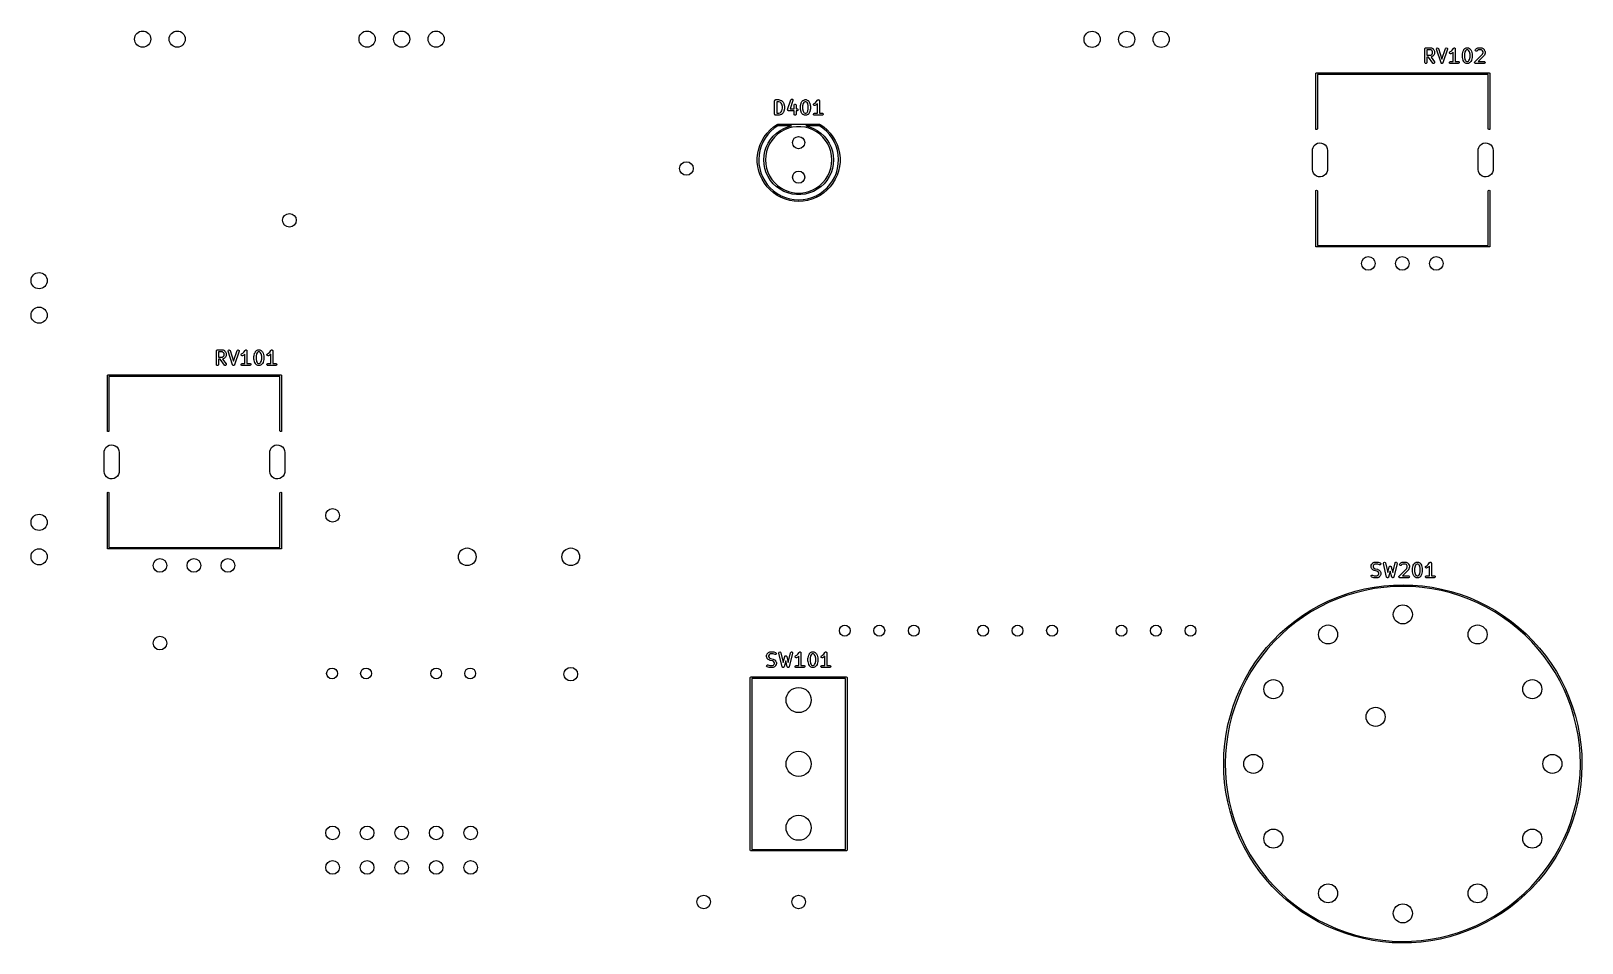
# Model space of a CAD drawing. Extents: x 93 to 207, y -134 to -67.
import ezdxf

# ---------------------------------------------------------------- set-up
doc = ezdxf.new("R2010")
doc.units = 0
doc.layers.add('BLACK', color=7, linetype='CONTINUOUS')

msp = doc.modelspace()

# ---------------------------------------------------------------- linework, layer by layer
at = {"layer": 'BLACK', "linetype": 'CONTINUOUS'}
for p, q in [((195.672, -67.8852), (195.674, -67.8754)), ((195.672, -68.8852), (195.672, -67.8852)), ((195.673, -67.8722), (195.675, -67.8693)), ((195.674, -67.8754), (195.673, -67.8722)), ((195.675, -67.8693), (195.676, -67.8595)), ((195.676, -67.8595), (195.689, -67.8446)), ((195.689, -67.8446), (195.699, -67.8277)), ((195.699, -67.8277), (195.705, -67.8254)), ((195.705, -67.8254), (195.709, -67.8202)), ((195.709, -67.8202), (195.729, -67.8168)), ((195.729, -67.8168), (195.747, -67.8102)), ((195.747, -67.8102), (196.128, -67.8102)), ((195.822, -67.9602), (195.822, -68.334)), ((196.11, -67.9602), (195.822, -67.9602)), ((195.822, -68.334), (196.11, -68.334)), ((196.179, -67.9944), (196.11, -67.9602)), ((196.11, -68.334), (196.179, -68.2997)), ((196.128, -67.8102), (196.154, -67.8147)), ((196.154, -67.8147), (196.157, -67.8176)), ((196.157, -67.8176), (196.161, -67.8181)), ((196.161, -67.8181), (196.257, -67.8657)), ((196.257, -68.4285), (196.161, -68.4761)), ((196.209, -68.0248), (196.179, -67.9944)), ((196.179, -68.2997), (196.209, -68.2693)), ((196.243, -68.0934), (196.209, -68.0248)), ((196.209, -68.2693), (196.243, -68.2008)), ((196.243, -68.2008), (196.243, -68.0934)), ((196.257, -67.8657), (196.275, -67.8791)), ((196.258, -68.4273), (196.257, -68.4285)), ((196.276, -68.4144), (196.258, -68.4273)), ((196.275, -67.8791), (196.276, -67.8798)), ((196.276, -67.8798), (196.324, -67.9274)), ((196.324, -68.3668), (196.276, -68.4144)), ((196.324, -67.9274), (196.337, -67.9458)), ((196.338, -68.3473), (196.324, -68.3653)), ((196.324, -68.3653), (196.324, -68.3668)), ((196.337, -67.9458), (196.338, -67.9469)), ((196.338, -67.9469), (196.385, -68.0421)), ((196.385, -68.2521), (196.338, -68.3473)), ((196.385, -68.0421), (196.393, -68.0671)), ((196.386, -68.2476), (196.385, -68.2521)), ((196.389, -68.2442), (196.386, -68.2476)), ((196.393, -68.2185), (196.389, -68.2442)), ((196.393, -68.0671), (196.392, -68.0714)), ((196.392, -68.0714), (196.393, -68.0757)), ((196.393, -68.0757), (196.393, -68.2185)), ((196.529, -67.8831), (196.548, -67.8354)), ((196.533, -67.9089), (196.529, -67.8831)), ((196.866, -68.9089), (196.533, -67.9089)), ((196.548, -67.8354), (196.593, -67.811)), ((196.593, -67.811), (196.643, -67.8213)), ((196.643, -67.8213), (196.675, -67.8615)), ((196.675, -67.8615), (196.937, -68.648)), ((196.937, -68.648), (197.2, -67.8615)), ((197.342, -67.9089), (197.009, -68.9089)), ((197.2, -67.8615), (197.212, -67.8386)), ((197.212, -67.8386), (197.256, -67.8117)), ((197.256, -67.8117), (197.306, -67.8192)), ((197.306, -67.8192), (197.341, -67.8576)), ((197.341, -67.8576), (197.342, -67.9089)), ((197.485, -68.1923), (197.488, -68.1411)), ((197.515, -68.2335), (197.485, -68.1923)), ((197.488, -68.1411), (197.523, -68.1038)), ((197.565, -68.2454), (197.515, -68.2335)), ((197.523, -68.1038), (197.607, -68.0616)), ((197.59, -68.238), (197.565, -68.2454)), ((197.685, -68.1904), (197.59, -68.238)), ((197.607, -68.0616), (197.689, -67.9803)), ((197.686, -68.1892), (197.685, -68.1904)), ((197.705, -68.1763), (197.686, -68.1892)), ((197.689, -67.9803), (197.78, -67.8436)), ((197.767, -68.1139), (197.705, -68.1763)), ((197.767, -68.8102), (197.767, -68.1139)), ((197.78, -67.8436), (197.798, -67.8247)), ((197.798, -67.8247), (197.802, -67.8235)), ((197.802, -67.8235), (197.805, -67.8202)), ((197.805, -67.8202), (197.826, -67.8164)), ((197.826, -67.8164), (197.847, -67.8103)), ((197.847, -67.8103), (197.851, -67.8121)), ((197.851, -67.8121), (197.855, -67.8113)), ((197.855, -67.8113), (197.874, -67.8222)), ((197.874, -67.8222), (197.894, -67.8309)), ((197.894, -67.8309), (197.896, -67.8348)), ((197.896, -67.8348), (197.9, -67.837)), ((197.9, -67.837), (197.907, -67.8574)), ((197.907, -67.8574), (197.917, -67.8769)), ((197.917, -67.8769), (197.916, -67.8811)), ((197.916, -67.8811), (197.917, -67.8852)), ((197.917, -67.8852), (197.917, -68.8102)), ((198.434, -68.2661), (198.436, -68.2514)), ((198.434, -68.5042), (198.434, -68.2661)), ((198.436, -68.2479), (198.484, -68.0575)), ((198.436, -68.2514), (198.436, -68.2479)), ((198.484, -68.0575), (198.489, -68.0456)), ((198.489, -68.0421), (198.537, -67.9469)), ((198.489, -68.0456), (198.489, -68.0421)), ((198.537, -67.9469), (198.55, -67.9289)), ((198.55, -67.9289), (198.551, -67.9274)), ((198.551, -67.9274), (198.599, -67.8798)), ((198.627, -68.1018), (198.584, -68.2754)), ((198.584, -68.2754), (198.584, -68.495)), ((198.599, -67.8798), (198.617, -67.8669)), ((198.617, -67.8669), (198.618, -67.8657)), ((198.618, -67.8657), (198.713, -67.8181)), ((198.666, -68.0248), (198.627, -68.1018)), ((198.696, -67.9944), (198.666, -68.0248)), ((198.765, -67.9602), (198.696, -67.9944)), ((198.713, -67.8181), (198.738, -67.8107)), ((198.738, -67.8107), (198.743, -67.8117)), ((198.743, -67.8117), (198.747, -67.8102)), ((198.747, -67.8102), (198.842, -67.8102)), ((198.824, -67.9602), (198.765, -67.9602)), ((198.893, -67.9944), (198.824, -67.9602)), ((198.842, -67.8102), (198.868, -67.8147)), ((198.868, -67.8147), (198.871, -67.8176)), ((198.871, -67.8176), (198.876, -67.8181)), ((198.876, -67.8181), (198.971, -67.8657)), ((198.923, -68.0248), (198.893, -67.9944)), ((198.962, -68.1018), (198.923, -68.0248)), ((199.005, -68.2754), (198.962, -68.1018)), ((198.971, -67.8657), (198.989, -67.8791)), ((198.989, -67.8791), (198.99, -67.8798)), ((198.99, -67.8798), (199.038, -67.9274)), ((199.005, -68.495), (199.005, -68.2754)), ((199.038, -67.9274), (199.051, -67.9458)), ((199.051, -67.9458), (199.052, -67.9469)), ((199.052, -67.9469), (199.1, -68.0421)), ((199.1, -68.0421), (199.103, -68.0545)), ((199.103, -68.0545), (199.105, -68.0575)), ((199.105, -68.0575), (199.153, -68.2479)), ((199.153, -68.2479), (199.154, -68.2629)), ((199.154, -68.2629), (199.155, -68.2661)), ((199.155, -68.2661), (199.155, -68.5042)), ((199.361, -68.8321), (199.919, -68.2732)), ((199.387, -67.9739), (199.408, -67.9274)), ((199.4, -68.0234), (199.387, -67.9739)), ((199.442, -68.0529), (199.4, -68.0234)), ((199.408, -67.9274), (199.456, -67.8798)), ((199.493, -68.0484), (199.442, -68.0529)), ((199.456, -67.8798), (199.474, -67.8669)), ((199.474, -67.8669), (199.475, -67.8657)), ((199.475, -67.8657), (199.571, -67.8181)), ((199.514, -68.0335), (199.493, -68.0484)), ((199.553, -67.9944), (199.514, -68.0335)), ((199.622, -67.9602), (199.553, -67.9944)), ((199.571, -67.8181), (199.596, -67.8107)), ((200.038, -68.3668), (199.595, -68.8102)), ((199.596, -67.8107), (199.6, -67.8117)), ((199.6, -67.8117), (199.604, -67.8102)), ((199.604, -67.8102), (199.842, -67.8102)), ((199.824, -67.9602), (199.622, -67.9602)), ((199.893, -67.9944), (199.824, -67.9602)), ((199.842, -67.8102), (199.868, -67.8147)), ((199.868, -67.8147), (199.871, -67.8176)), ((199.871, -67.8176), (199.876, -67.8181)), ((199.876, -67.8181), (199.971, -67.8657)), ((199.923, -68.0248), (199.893, -67.9944)), ((199.919, -68.2732), (199.958, -68.1587)), ((199.958, -68.0934), (199.923, -68.0248)), ((199.958, -68.1587), (199.958, -68.0934)), ((199.971, -67.8657), (199.989, -67.8791)), ((199.989, -67.8791), (199.99, -67.8798)), ((199.99, -67.8798), (200.038, -67.9274)), ((200.038, -67.9274), (200.051, -67.9458)), ((200.04, -68.3627), (200.038, -68.3668)), ((200.044, -68.3604), (200.04, -68.3627)), ((200.056, -68.3375), (200.044, -68.3604)), ((200.051, -67.9458), (200.052, -67.9469)), ((200.052, -67.9469), (200.1, -68.0421)), ((200.104, -68.1946), (200.056, -68.3375)), ((200.1, -68.0421), (200.107, -68.0671)), ((200.108, -68.1709), (200.104, -68.193)), ((200.104, -68.193), (200.104, -68.1946)), ((200.107, -68.0671), (200.106, -68.0714)), ((200.106, -68.0714), (200.108, -68.0757)), ((200.108, -68.0757), (200.108, -68.1709)), ((195.689, -68.9334), (195.672, -68.8852)), ((195.734, -68.959), (195.689, -68.9334)), ((195.784, -68.9501), (195.734, -68.959)), ((195.817, -68.9108), (195.784, -68.9501)), ((195.822, -68.8852), (195.817, -68.9108)), ((195.946, -68.484), (195.822, -68.484)), ((195.822, -68.484), (195.822, -68.8852)), ((196.257, -68.9282), (195.946, -68.484)), ((196.132, -68.4825), (196.129, -68.4836)), ((196.129, -68.4836), (196.38, -68.8422)), ((196.136, -68.4835), (196.132, -68.4825)), ((196.161, -68.4761), (196.136, -68.4835)), ((196.299, -68.9576), (196.257, -68.9282)), ((196.35, -68.9532), (196.299, -68.9576)), ((196.386, -68.9169), (196.35, -68.9532)), ((196.38, -68.8422), (196.391, -68.8658)), ((196.391, -68.8658), (196.386, -68.9169)), ((196.868, -68.9106), (196.866, -68.9089)), ((196.868, -68.9127), (196.868, -68.9106)), ((196.883, -68.9305), (196.868, -68.9127)), ((196.898, -68.9491), (196.883, -68.9305)), ((196.9, -68.9495), (196.898, -68.9491)), ((196.902, -68.9511), (196.9, -68.9495)), ((196.925, -68.9546), (196.902, -68.9511)), ((196.948, -68.9594), (196.925, -68.9546)), ((196.95, -68.9583), (196.948, -68.9594)), ((196.952, -68.9587), (196.95, -68.9583)), ((196.973, -68.9462), (196.952, -68.9587)), ((196.994, -68.9349), (196.973, -68.9462)), ((196.996, -68.9318), (196.994, -68.9329)), ((196.994, -68.9329), (196.994, -68.9349)), ((197.009, -68.9089), (196.996, -68.9318)), ((197.483, -68.8722), (197.508, -68.8277)), ((197.492, -68.9227), (197.483, -68.8722)), ((197.531, -68.9557), (197.492, -68.9227)), ((197.508, -68.8277), (197.556, -68.8102)), ((197.556, -68.9602), (197.531, -68.9557)), ((197.556, -68.8102), (197.767, -68.8102)), ((198.128, -68.9602), (197.556, -68.9602)), ((197.917, -68.8102), (198.128, -68.8102)), ((198.128, -68.8102), (198.154, -68.8147)), ((198.176, -68.9426), (198.128, -68.9602)), ((198.154, -68.8147), (198.193, -68.8477)), ((198.202, -68.8982), (198.176, -68.9426)), ((198.193, -68.8477), (198.202, -68.8982)), ((198.435, -68.5075), (198.434, -68.5042)), ((198.436, -68.5224), (198.435, -68.5075)), ((198.484, -68.7129), (198.436, -68.5224)), ((198.486, -68.7158), (198.484, -68.7129)), ((198.489, -68.7282), (198.486, -68.7158)), ((198.537, -68.8235), (198.489, -68.7282)), ((198.538, -68.8246), (198.537, -68.8235)), ((198.551, -68.843), (198.538, -68.8246)), ((198.599, -68.8906), (198.551, -68.843)), ((198.584, -68.495), (198.627, -68.6685)), ((198.6, -68.8913), (198.599, -68.8906)), ((198.618, -68.9046), (198.6, -68.8913)), ((198.713, -68.9523), (198.618, -68.9046)), ((198.627, -68.6685), (198.666, -68.7455)), ((198.666, -68.7455), (198.696, -68.7759)), ((198.696, -68.7759), (198.765, -68.8102)), ((198.718, -68.9528), (198.713, -68.9523)), ((198.721, -68.9557), (198.718, -68.9528)), ((198.747, -68.9602), (198.721, -68.9557)), ((198.842, -68.9602), (198.747, -68.9602)), ((198.765, -68.8102), (198.824, -68.8102)), ((198.824, -68.8102), (198.893, -68.7759)), ((198.846, -68.9586), (198.842, -68.9602)), ((198.851, -68.9597), (198.846, -68.9586)), ((198.876, -68.9523), (198.851, -68.9597)), ((198.971, -68.9046), (198.876, -68.9523)), ((198.893, -68.7759), (198.923, -68.7455)), ((198.923, -68.7455), (198.962, -68.6685)), ((198.962, -68.6685), (199.005, -68.495)), ((198.972, -68.9035), (198.971, -68.9046)), ((198.99, -68.8906), (198.972, -68.9035)), ((199.038, -68.843), (198.99, -68.8906)), ((199.039, -68.8415), (199.038, -68.843)), ((199.052, -68.8235), (199.039, -68.8415)), ((199.1, -68.7282), (199.052, -68.8235)), ((199.105, -68.7129), (199.1, -68.7247)), ((199.1, -68.7247), (199.1, -68.7282)), ((199.153, -68.5224), (199.105, -68.7129)), ((199.155, -68.5042), (199.153, -68.519)), ((199.153, -68.519), (199.153, -68.5224)), ((199.339, -68.8786), (199.34, -68.8755)), ((199.345, -68.9004), (199.339, -68.8786)), ((199.34, -68.8722), (199.351, -68.8526)), ((199.34, -68.8755), (199.34, -68.8722)), ((199.349, -68.9227), (199.345, -68.9004)), ((199.351, -68.9249), (199.349, -68.9227)), ((199.351, -68.8526), (199.361, -68.8321)), ((199.352, -68.9282), (199.351, -68.9249)), ((199.371, -68.9411), (199.352, -68.9282)), ((199.388, -68.9557), (199.371, -68.9411)), ((199.393, -68.9565), (199.388, -68.9557)), ((199.394, -68.9576), (199.393, -68.9565)), ((199.397, -68.9573), (199.394, -68.9576)), ((199.414, -68.9602), (199.397, -68.9573)), ((200.033, -68.9602), (199.414, -68.9602)), ((199.595, -68.8102), (200.033, -68.8102)), ((200.033, -68.8102), (200.058, -68.8147)), ((200.081, -68.9426), (200.033, -68.9602)), ((200.058, -68.8147), (200.098, -68.8477)), ((200.107, -68.8982), (200.081, -68.9426)), ((200.098, -68.8477), (200.107, -68.8982)), ((187.646, -69.7028), (187.664, -69.6604)), ((187.646, -73.7668), (187.646, -69.7028)), ((187.664, -69.6604), (187.706, -69.6428)), ((187.706, -69.6428), (200.406, -69.6428)), ((200.346, -69.7628), (187.766, -69.7628)), ((187.766, -69.7628), (187.766, -73.7668)), ((200.346, -73.7668), (200.346, -69.7628)), ((200.406, -69.6428), (200.448, -69.6604)), ((200.448, -69.6604), (200.466, -69.7028)), ((200.466, -69.7028), (200.466, -73.7668)), ((147.841, -71.6952), (147.842, -71.6854)), ((147.841, -72.6952), (147.841, -71.6952)), ((147.842, -71.6822), (147.843, -71.6793)), ((147.842, -71.6854), (147.842, -71.6822)), ((147.843, -71.6793), (147.845, -71.6695)), ((147.845, -71.6695), (147.858, -71.6546)), ((147.858, -71.6546), (147.867, -71.6377)), ((147.867, -71.6377), (147.874, -71.6354)), ((147.874, -71.6354), (147.878, -71.6302)), ((147.878, -71.6302), (147.897, -71.6268)), ((147.897, -71.6268), (147.916, -71.6202)), ((147.916, -71.6202), (148.154, -71.6202)), ((147.991, -71.7702), (147.991, -72.6202)), ((148.141, -71.7702), (147.991, -71.7702)), ((148.256, -71.8084), (148.141, -71.7702)), ((148.154, -71.6202), (148.176, -71.6241)), ((148.176, -71.6241), (148.177, -71.624)), ((148.177, -71.624), (148.32, -71.6716)), ((148.33, -71.8825), (148.256, -71.8084)), ((148.32, -71.6716), (148.343, -71.6841)), ((148.369, -71.9595), (148.33, -71.8825)), ((148.343, -71.6841), (148.345, -71.6879)), ((148.345, -71.6879), (148.35, -71.6898)), ((148.35, -71.6898), (148.445, -71.785)), ((148.445, -71.785), (148.458, -71.8034)), ((148.458, -71.8034), (148.459, -71.8045)), ((148.459, -71.8045), (148.506, -71.8997)), ((148.797, -72.3381), (149.035, -71.6238)), ((149.177, -71.6713), (148.972, -72.2868)), ((149.035, -71.6238), (149.047, -71.6009)), ((149.047, -71.6009), (149.091, -71.5741)), ((149.091, -71.5741), (149.142, -71.5816)), ((149.142, -71.5816), (149.176, -71.62)), ((149.176, -71.62), (149.177, -71.6713)), ((149.748, -72.0579), (149.795, -71.8675)), ((149.795, -71.8675), (149.8, -71.8556)), ((149.8, -71.8556), (149.801, -71.8521)), ((149.801, -71.8521), (149.848, -71.7569)), ((149.848, -71.7569), (149.862, -71.7389)), ((149.862, -71.7374), (149.91, -71.6898)), ((149.862, -71.7389), (149.862, -71.7374)), ((149.91, -71.6898), (149.928, -71.6769)), ((149.928, -71.6769), (149.93, -71.6757)), ((149.93, -71.6757), (150.025, -71.6281)), ((149.977, -71.8348), (149.939, -71.9118)), ((150.008, -71.8044), (149.977, -71.8348)), ((150.076, -71.7702), (150.008, -71.8044)), ((150.025, -71.6281), (150.05, -71.6207)), ((150.05, -71.6207), (150.054, -71.6217)), ((150.054, -71.6217), (150.058, -71.6202)), ((150.058, -71.6202), (150.154, -71.6202)), ((150.136, -71.7702), (150.076, -71.7702)), ((150.204, -71.8044), (150.136, -71.7702)), ((150.154, -71.6202), (150.179, -71.6247)), ((150.179, -71.6247), (150.183, -71.6276)), ((150.183, -71.6276), (150.187, -71.6281)), ((150.187, -71.6281), (150.282, -71.6757)), ((150.235, -71.8348), (150.204, -71.8044)), ((150.273, -71.9118), (150.235, -71.8348)), ((150.282, -71.6757), (150.3, -71.6891)), ((150.3, -71.6891), (150.302, -71.6898)), ((150.302, -71.6898), (150.35, -71.7374)), ((150.35, -71.7374), (150.362, -71.7558)), ((150.362, -71.7558), (150.364, -71.7569)), ((150.364, -71.7569), (150.411, -71.8521)), ((150.411, -71.8521), (150.415, -71.8645)), ((150.415, -71.8645), (150.417, -71.8675)), ((150.417, -71.8675), (150.464, -72.0579)), ((150.739, -71.9138), (150.823, -71.8716)), ((150.823, -71.8716), (150.905, -71.7903)), ((150.905, -71.7903), (150.996, -71.6536)), ((150.996, -71.6536), (151.014, -71.6347)), ((151.014, -71.6347), (151.018, -71.6335)), ((151.018, -71.6335), (151.021, -71.6302)), ((151.021, -71.6302), (151.042, -71.6264)), ((151.042, -71.6264), (151.063, -71.6203)), ((151.063, -71.6203), (151.067, -71.6221)), ((151.067, -71.6221), (151.071, -71.6213)), ((151.071, -71.6213), (151.09, -71.6322)), ((151.09, -71.6322), (151.11, -71.6409)), ((151.11, -71.6409), (151.112, -71.6448)), ((151.112, -71.6448), (151.116, -71.647)), ((151.116, -71.647), (151.123, -71.6674)), ((151.123, -71.6674), (151.133, -71.6869)), ((151.133, -71.6869), (151.132, -71.6911)), ((151.132, -71.6911), (151.133, -71.6952)), ((151.133, -71.6952), (151.133, -72.6202)), ((147.847, -72.7135), (147.841, -72.6952)), ((147.851, -72.7327), (147.847, -72.7135)), ((147.856, -72.737), (147.851, -72.7327)), ((147.858, -72.7434), (147.856, -72.737)), ((147.875, -72.7531), (147.858, -72.7434)), ((147.89, -72.7657), (147.875, -72.7531)), ((147.9, -72.7674), (147.89, -72.7657)), ((147.902, -72.769), (147.9, -72.7674)), ((147.906, -72.7685), (147.902, -72.769)), ((147.916, -72.7702), (147.906, -72.7685)), ((148.154, -72.7702), (147.916, -72.7702)), ((147.991, -72.6202), (148.141, -72.6202)), ((148.141, -72.6202), (148.256, -72.582)), ((148.155, -72.7696), (148.154, -72.7702)), ((148.177, -72.7663), (148.155, -72.7696)), ((148.32, -72.7187), (148.177, -72.7663)), ((148.256, -72.582), (148.33, -72.5079)), ((148.324, -72.7159), (148.32, -72.7187)), ((148.328, -72.7155), (148.324, -72.7159)), ((148.35, -72.7006), (148.328, -72.7155)), ((148.33, -72.5079), (148.369, -72.4309)), ((148.445, -72.6054), (148.35, -72.7006)), ((148.412, -72.133), (148.369, -71.9595)), ((148.369, -72.4309), (148.412, -72.2574)), ((148.412, -72.2574), (148.412, -72.133)), ((148.459, -72.5859), (148.445, -72.6039)), ((148.445, -72.6039), (148.445, -72.6054)), ((148.506, -72.4906), (148.459, -72.5859)), ((148.506, -71.8997), (148.51, -71.9121)), ((148.507, -72.4871), (148.506, -72.4906)), ((148.512, -72.4753), (148.507, -72.4871)), ((148.51, -71.9121), (148.512, -71.9151)), ((148.512, -71.9151), (148.56, -72.1056)), ((148.56, -72.2848), (148.512, -72.4753)), ((148.562, -72.2666), (148.559, -72.2814)), ((148.559, -72.2814), (148.56, -72.2848)), ((148.56, -72.1056), (148.561, -72.1205)), ((148.561, -72.1205), (148.562, -72.1238)), ((148.562, -72.1238), (148.562, -72.2666)), ((148.794, -72.3488), (148.797, -72.3439)), ((148.798, -72.369), (148.794, -72.3488)), ((148.797, -72.3439), (148.797, -72.3381)), ((148.798, -72.3894), (148.798, -72.369)), ((148.802, -72.3937), (148.798, -72.3894)), ((148.803, -72.3993), (148.802, -72.3937)), ((148.819, -72.4125), (148.803, -72.3993)), ((148.832, -72.4278), (148.819, -72.4125)), ((148.838, -72.4286), (148.832, -72.4278)), ((148.842, -72.4323), (148.838, -72.4286)), ((148.868, -72.4368), (148.842, -72.4323)), ((149.269, -72.4368), (148.868, -72.4368)), ((148.972, -72.2868), (149.269, -72.2868)), ((149.269, -72.0285), (149.274, -72.0029)), ((149.269, -72.2868), (149.269, -72.0285)), ((149.269, -72.6952), (149.269, -72.4368)), ((149.287, -72.7434), (149.269, -72.6952)), ((149.274, -72.0029), (149.307, -71.9636)), ((149.331, -72.769), (149.287, -72.7434)), ((149.307, -71.9636), (149.357, -71.9547)), ((149.382, -72.7601), (149.331, -72.769)), ((149.357, -71.9547), (149.402, -71.9803)), ((149.415, -72.7208), (149.382, -72.7601)), ((149.402, -71.9803), (149.419, -72.0285)), ((149.419, -72.6952), (149.415, -72.7208)), ((149.419, -72.0285), (149.419, -72.2868)), ((149.419, -72.2868), (149.487, -72.2868)), ((149.487, -72.4368), (149.419, -72.4368)), ((149.419, -72.4368), (149.419, -72.6952)), ((149.487, -72.2868), (149.513, -72.2914)), ((149.535, -72.4193), (149.487, -72.4368)), ((149.513, -72.2914), (149.552, -72.3243)), ((149.561, -72.3749), (149.535, -72.4193)), ((149.552, -72.3243), (149.561, -72.3749)), ((149.745, -72.0761), (149.748, -72.0614)), ((149.745, -72.3142), (149.745, -72.0761)), ((149.746, -72.3175), (149.745, -72.3142)), ((149.748, -72.3324), (149.746, -72.3175)), ((149.748, -72.0614), (149.748, -72.0579)), ((149.795, -72.5229), (149.748, -72.3324)), ((149.797, -72.5258), (149.795, -72.5229)), ((149.801, -72.5382), (149.797, -72.5258)), ((149.848, -72.6335), (149.801, -72.5382)), ((149.85, -72.6346), (149.848, -72.6335)), ((149.862, -72.653), (149.85, -72.6346)), ((149.91, -72.7006), (149.862, -72.653)), ((149.939, -71.9118), (149.895, -72.0854)), ((149.895, -72.0854), (149.895, -72.305)), ((149.895, -72.305), (149.939, -72.4785)), ((149.912, -72.7013), (149.91, -72.7006)), ((149.93, -72.7146), (149.912, -72.7013)), ((150.025, -72.7623), (149.93, -72.7146)), ((149.939, -72.4785), (149.977, -72.5555)), ((149.977, -72.5555), (150.008, -72.5859)), ((150.008, -72.5859), (150.076, -72.6202)), ((150.029, -72.7628), (150.025, -72.7623)), ((150.033, -72.7657), (150.029, -72.7628)), ((150.058, -72.7702), (150.033, -72.7657)), ((150.154, -72.7702), (150.058, -72.7702)), ((150.076, -72.6202), (150.136, -72.6202)), ((150.136, -72.6202), (150.204, -72.5859)), ((150.158, -72.7686), (150.154, -72.7702)), ((150.162, -72.7697), (150.158, -72.7686)), ((150.187, -72.7623), (150.162, -72.7697)), ((150.282, -72.7146), (150.187, -72.7623)), ((150.204, -72.5859), (150.235, -72.5555)), ((150.235, -72.5555), (150.273, -72.4785)), ((150.317, -72.0854), (150.273, -71.9118)), ((150.273, -72.4785), (150.317, -72.305)), ((150.284, -72.7135), (150.282, -72.7146)), ((150.302, -72.7006), (150.284, -72.7135)), ((150.35, -72.653), (150.302, -72.7006)), ((150.317, -72.305), (150.317, -72.0854)), ((150.364, -72.6335), (150.35, -72.6515)), ((150.35, -72.6515), (150.35, -72.653)), ((150.411, -72.5382), (150.364, -72.6335)), ((150.412, -72.5347), (150.411, -72.5382)), ((150.417, -72.5229), (150.412, -72.5347)), ((150.464, -72.3324), (150.417, -72.5229)), ((150.464, -72.0579), (150.466, -72.0729)), ((150.467, -72.3142), (150.464, -72.329)), ((150.464, -72.329), (150.464, -72.3324)), ((150.466, -72.0729), (150.467, -72.0761)), ((150.467, -72.0761), (150.467, -72.3142)), ((150.699, -72.6822), (150.724, -72.6377)), ((150.708, -72.7327), (150.699, -72.6822)), ((150.701, -72.0023), (150.704, -71.9511)), ((150.731, -72.0435), (150.701, -72.0023)), ((150.704, -71.9511), (150.739, -71.9138)), ((150.747, -72.7657), (150.708, -72.7327)), ((150.724, -72.6377), (150.773, -72.6202)), ((150.781, -72.0554), (150.731, -72.0435)), ((150.773, -72.7702), (150.747, -72.7657)), ((150.773, -72.6202), (150.983, -72.6202)), ((151.344, -72.7702), (150.773, -72.7702)), ((150.806, -72.048), (150.781, -72.0554)), ((150.901, -72.0004), (150.806, -72.048)), ((150.903, -71.9992), (150.901, -72.0004)), ((150.921, -71.9863), (150.903, -71.9992)), ((150.983, -71.9239), (150.921, -71.9863)), ((150.983, -72.6202), (150.983, -71.9239)), ((151.133, -72.6202), (151.344, -72.6202)), ((151.344, -72.6202), (151.37, -72.6247)), ((151.392, -72.7526), (151.344, -72.7702)), ((151.37, -72.6247), (151.409, -72.6577)), ((151.418, -72.7082), (151.392, -72.7526)), ((151.409, -72.6577), (151.418, -72.7082)), ((147.08, -74.344), (147.279, -74.081)), ((147.279, -74.081), (147.506, -73.841)), ((147.565, -73.9438), (147.341, -74.1874)), ((147.506, -73.841), (147.757, -73.627)), ((147.816, -73.7272), (147.565, -73.9438)), ((147.74, -74.3004), (147.974, -74.0803)), ((147.757, -73.627), (148.03, -73.4414)), ((148.071, -73.5528), (147.816, -73.7272)), ((147.974, -74.0803), (148.234, -73.8913)), ((148.03, -73.4414), (148.046, -73.439)), ((148.046, -73.439), (148.061, -73.4328)), ((148.296, -73.9886), (148.048, -74.169)), ((148.061, -73.4328), (151.151, -73.4328)), ((149.069, -73.5528), (148.071, -73.5528)), ((148.234, -73.8913), (148.516, -73.7364)), ((148.565, -73.8407), (148.296, -73.9886)), ((148.516, -73.7364), (148.815, -73.6181)), ((148.851, -73.7276), (148.565, -73.8407)), ((148.815, -73.6181), (149.069, -73.5528)), ((149.148, -73.6513), (148.851, -73.7276)), ((149.452, -73.6128), (149.148, -73.6513)), ((149.76, -73.6128), (149.452, -73.6128)), ((150.064, -73.6513), (149.76, -73.6128)), ((150.361, -73.7276), (150.064, -73.6513)), ((151.141, -73.5528), (150.143, -73.5528)), ((150.143, -73.5528), (150.397, -73.6181)), ((150.647, -73.8407), (150.361, -73.7276)), ((150.397, -73.6181), (150.696, -73.7364)), ((150.916, -73.9886), (150.647, -73.8407)), ((150.696, -73.7364), (150.978, -73.8913)), ((151.164, -74.169), (150.916, -73.9886)), ((150.978, -73.8913), (151.238, -74.0803)), ((151.396, -73.7272), (151.141, -73.5528)), ((151.151, -73.4328), (151.166, -73.439)), ((151.166, -73.439), (151.182, -73.4414)), ((151.182, -73.4414), (151.182, -73.4414)), ((151.182, -73.4414), (151.455, -73.627)), ((151.238, -74.0803), (151.472, -74.3004)), ((151.647, -73.9438), (151.396, -73.7272)), ((151.455, -73.627), (151.706, -73.841)), ((151.871, -74.1874), (151.647, -73.9438)), ((151.706, -73.841), (151.933, -74.081)), ((151.933, -74.081), (152.132, -74.344)), ((187.664, -73.8092), (187.646, -73.7668)), ((187.706, -73.8268), (187.664, -73.8092)), ((187.748, -73.8092), (187.706, -73.8268)), ((187.766, -73.7668), (187.748, -73.8092)), ((200.364, -73.8092), (200.346, -73.7668)), ((200.406, -73.8268), (200.364, -73.8092)), ((200.448, -73.8092), (200.406, -73.8268)), ((200.466, -73.7668), (200.448, -73.8092)), ((146.596, -75.5621), (146.666, -75.2397)), ((146.666, -75.2397), (146.771, -74.9267)), ((146.849, -75.0468), (146.753, -75.3641)), ((146.771, -74.9267), (146.91, -74.627)), ((146.98, -74.7424), (146.849, -75.0468)), ((146.91, -74.627), (147.08, -74.344)), ((147.145, -74.4547), (146.98, -74.7424)), ((147.126, -75.4162), (147.226, -75.1104)), ((147.341, -74.1874), (147.145, -74.4547)), ((147.226, -75.1104), (147.363, -74.8195)), ((147.333, -75.1528), (147.238, -75.4448)), ((147.464, -74.875), (147.333, -75.1528)), ((147.363, -74.8195), (147.535, -74.5481)), ((147.628, -74.6158), (147.464, -74.875)), ((147.535, -74.5481), (147.74, -74.3004)), ((147.824, -74.3792), (147.628, -74.6158)), ((148.048, -74.169), (147.824, -74.3792)), ((151.388, -74.3792), (151.164, -74.169)), ((151.584, -74.6158), (151.388, -74.3792)), ((151.472, -74.3004), (151.677, -74.5481)), ((151.748, -74.875), (151.584, -74.6158)), ((151.677, -74.5481), (151.849, -74.8195)), ((151.879, -75.1528), (151.748, -74.875)), ((151.849, -74.8195), (151.986, -75.1104)), ((152.067, -74.4547), (151.871, -74.1874)), ((151.974, -75.4448), (151.879, -75.1528)), ((151.986, -75.1104), (152.086, -75.4162)), ((152.232, -74.7424), (152.067, -74.4547)), ((152.132, -74.344), (152.302, -74.627)), ((152.363, -75.0468), (152.232, -74.7424)), ((152.302, -74.627), (152.441, -74.9267)), ((152.459, -75.3641), (152.363, -75.0468)), ((152.441, -74.9267), (152.546, -75.2397)), ((152.546, -75.2397), (152.616, -75.5621)), ((187.41, -75.3528), (187.416, -75.2725)), ((187.416, -75.2725), (187.458, -75.1291)), ((187.458, -75.1291), (187.536, -75.0022)), ((187.536, -75.0022), (187.646, -74.9012)), ((187.646, -74.9012), (187.779, -74.8334)), ((187.779, -74.8334), (187.925, -74.8039)), ((187.925, -74.8039), (188.074, -74.8148)), ((188.074, -74.8148), (188.215, -74.8654)), ((188.215, -74.8654), (188.337, -74.9519)), ((188.337, -74.9519), (188.43, -75.0679)), ((188.43, -75.0679), (188.49, -75.2049)), ((188.49, -75.2049), (188.51, -75.3528)), ((199.602, -75.3528), (199.608, -75.2725)), ((199.608, -75.2725), (199.65, -75.1291)), ((199.65, -75.1291), (199.728, -75.0022)), ((199.728, -75.0022), (199.838, -74.9012)), ((199.838, -74.9012), (199.971, -74.8334)), ((199.971, -74.8334), (200.117, -74.8039)), ((200.117, -74.8039), (200.266, -74.8148)), ((200.266, -74.8148), (200.407, -74.8654)), ((200.407, -74.8654), (200.529, -74.9519)), ((200.529, -74.9519), (200.622, -75.0679)), ((200.622, -75.0679), (200.682, -75.2049)), ((200.682, -75.2049), (200.702, -75.3528)), ((146.56, -75.8903), (146.596, -75.5621)), ((146.561, -76.2204), (146.56, -75.8903)), ((146.597, -76.5486), (146.561, -76.2204)), ((146.694, -75.6901), (146.672, -76.0207)), ((146.672, -76.0207), (146.687, -76.3518)), ((146.687, -76.3518), (146.739, -76.6791)), ((146.753, -75.3641), (146.694, -75.6901)), ((147.046, -76.0528), (147.066, -75.7319)), ((147.066, -76.3737), (147.046, -76.0528)), ((147.066, -75.7319), (147.126, -75.4162)), ((147.126, -76.6894), (147.066, -76.3737)), ((147.18, -75.7464), (147.161, -76.0528)), ((147.161, -76.0528), (147.18, -76.3592)), ((147.238, -75.4448), (147.18, -75.7464)), ((147.18, -76.3592), (147.238, -76.6608)), ((152.032, -75.7464), (151.974, -75.4448)), ((151.974, -76.6608), (152.032, -76.3592)), ((152.051, -76.0528), (152.032, -75.7464)), ((152.032, -76.3592), (152.051, -76.0528)), ((152.086, -75.4162), (152.146, -75.7319)), ((152.146, -76.3737), (152.086, -76.6894)), ((152.146, -75.7319), (152.166, -76.0528)), ((152.166, -76.0528), (152.146, -76.3737)), ((152.518, -75.6901), (152.459, -75.3641)), ((152.473, -76.6791), (152.525, -76.3518)), ((152.54, -76.0207), (152.518, -75.6901)), ((152.525, -76.3518), (152.54, -76.0207)), ((152.651, -76.2204), (152.615, -76.5486)), ((152.616, -75.5621), (152.652, -75.8903)), ((152.652, -75.8903), (152.651, -76.2204)), ((187.41, -76.7528), (187.41, -75.3528)), ((188.51, -75.3528), (188.51, -76.7528)), ((199.602, -76.7528), (199.602, -75.3528)), ((200.702, -75.3528), (200.702, -76.7528)), ((146.668, -76.8709), (146.597, -76.5486)), ((146.773, -77.1836), (146.668, -76.8709)), ((146.739, -76.6791), (146.828, -76.9983)), ((146.912, -77.4831), (146.773, -77.1836)), ((146.828, -76.9983), (146.952, -77.3055)), ((147.083, -77.7659), (146.912, -77.4831)), ((146.952, -77.3055), (147.11, -77.5968)), ((147.226, -76.9952), (147.126, -76.6894)), ((147.363, -77.2861), (147.226, -76.9952)), ((147.238, -76.6608), (147.333, -76.9528)), ((147.333, -76.9528), (147.464, -77.2306)), ((147.535, -77.5575), (147.363, -77.2861)), ((147.464, -77.2306), (147.628, -77.4898)), ((147.74, -77.8052), (147.535, -77.5575)), ((147.628, -77.4898), (147.824, -77.7264)), ((151.388, -77.7264), (151.584, -77.4898)), ((151.677, -77.5575), (151.472, -77.8052)), ((151.584, -77.4898), (151.748, -77.2306)), ((151.849, -77.2861), (151.677, -77.5575)), ((151.748, -77.2306), (151.879, -76.9528)), ((151.986, -76.9952), (151.849, -77.2861)), ((151.879, -76.9528), (151.974, -76.6608)), ((152.086, -76.6894), (151.986, -76.9952)), ((152.102, -77.5968), (152.26, -77.3055)), ((152.3, -77.4831), (152.129, -77.7659)), ((152.26, -77.3055), (152.384, -76.9983)), ((152.439, -77.1836), (152.3, -77.4831)), ((152.384, -76.9983), (152.473, -76.6791)), ((152.544, -76.8709), (152.439, -77.1836)), ((152.615, -76.5486), (152.544, -76.8709)), ((187.43, -76.9007), (187.41, -76.7528)), ((187.49, -77.0377), (187.43, -76.9007)), ((187.583, -77.1537), (187.49, -77.0377)), ((187.705, -77.2402), (187.583, -77.1537)), ((187.846, -77.2908), (187.705, -77.2402)), ((187.995, -77.3017), (187.846, -77.2908)), ((188.141, -77.2722), (187.995, -77.3017)), ((188.274, -77.2044), (188.141, -77.2722)), ((188.384, -77.1034), (188.274, -77.2044)), ((188.462, -76.9765), (188.384, -77.1034)), ((188.504, -76.8331), (188.462, -76.9765)), ((188.51, -76.7528), (188.504, -76.8331)), ((199.622, -76.9007), (199.602, -76.7528)), ((199.682, -77.0377), (199.622, -76.9007)), ((199.775, -77.1537), (199.682, -77.0377)), ((199.897, -77.2402), (199.775, -77.1537)), ((200.038, -77.2908), (199.897, -77.2402)), ((200.187, -77.3017), (200.038, -77.2908)), ((200.333, -77.2722), (200.187, -77.3017)), ((200.466, -77.2044), (200.333, -77.2722)), ((200.576, -77.1034), (200.466, -77.2044)), ((200.654, -76.9765), (200.576, -77.1034)), ((200.696, -76.8331), (200.654, -76.9765)), ((200.702, -76.7528), (200.696, -76.8331)), ((147.282, -78.0286), (147.083, -77.7659)), ((147.11, -77.5968), (147.3, -77.8683)), ((147.51, -78.2681), (147.282, -78.0286)), ((147.3, -77.8683), (147.52, -78.1167)), ((147.761, -78.4817), (147.51, -78.2681)), ((147.52, -78.1167), (147.766, -78.3387)), ((147.974, -78.0253), (147.74, -77.8052)), ((148.035, -78.6668), (147.761, -78.4817)), ((147.766, -78.3387), (148.035, -78.5317)), ((147.824, -77.7264), (148.048, -77.9366)), ((148.234, -78.2143), (147.974, -78.0253)), ((148.035, -78.5317), (148.325, -78.693)), ((148.326, -78.8213), (148.035, -78.6668)), ((148.048, -77.9366), (148.296, -78.117)), ((148.516, -78.3692), (148.234, -78.2143)), ((148.296, -78.117), (148.565, -78.2649)), ((148.325, -78.693), (148.631, -78.8206)), ((148.815, -78.4875), (148.516, -78.3692)), ((148.565, -78.2649), (148.851, -78.378)), ((149.126, -78.5675), (148.815, -78.4875)), ((148.851, -78.378), (149.148, -78.4543)), ((149.445, -78.6077), (149.126, -78.5675)), ((149.148, -78.4543), (149.452, -78.4928)), ((149.767, -78.6077), (149.445, -78.6077)), ((149.452, -78.4928), (149.76, -78.4928)), ((149.76, -78.4928), (150.064, -78.4543)), ((150.086, -78.5675), (149.767, -78.6077)), ((150.064, -78.4543), (150.361, -78.378)), ((150.397, -78.4875), (150.086, -78.5675)), ((150.361, -78.378), (150.647, -78.2649)), ((150.696, -78.3692), (150.397, -78.4875)), ((150.581, -78.8206), (150.887, -78.693)), ((150.647, -78.2649), (150.916, -78.117)), ((150.978, -78.2143), (150.696, -78.3692)), ((151.177, -78.6668), (150.886, -78.8213)), ((150.887, -78.693), (151.177, -78.5317)), ((150.916, -78.117), (151.164, -77.9366)), ((151.238, -78.0253), (150.978, -78.2143)), ((151.164, -77.9366), (151.388, -77.7264)), ((151.177, -78.5317), (151.446, -78.3387)), ((151.451, -78.4817), (151.177, -78.6668)), ((151.472, -77.8052), (151.238, -78.0253)), ((151.446, -78.3387), (151.692, -78.1167)), ((151.702, -78.2681), (151.451, -78.4817)), ((151.692, -78.1167), (151.912, -77.8683)), ((151.93, -78.0286), (151.702, -78.2681)), ((151.912, -77.8683), (152.102, -77.5968)), ((152.129, -77.7659), (151.93, -78.0286)), ((187.646, -78.3388), (187.664, -78.2964)), ((187.646, -82.4028), (187.646, -78.3388)), ((187.664, -78.2964), (187.706, -78.2788)), ((187.706, -78.2788), (187.748, -78.2964)), ((187.748, -78.2964), (187.766, -78.3388)), ((187.766, -78.3388), (187.766, -82.3428)), ((200.346, -78.3388), (200.364, -78.2964)), ((200.346, -82.3428), (200.346, -78.3388)), ((200.364, -78.2964), (200.406, -78.2788)), ((200.406, -78.2788), (200.448, -78.2964)), ((200.448, -78.2964), (200.466, -78.3388)), ((200.466, -78.3388), (200.466, -82.4028)), ((148.633, -78.9434), (148.326, -78.8213)), ((148.631, -78.8206), (148.949, -78.9129)), ((148.951, -79.0317), (148.633, -78.9434)), ((148.949, -78.9129), (149.276, -78.9688)), ((149.277, -79.085), (148.951, -79.0317)), ((149.276, -78.9688), (149.596, -78.9868)), ((149.605, -79.1027), (149.277, -79.085)), ((149.596, -78.9868), (149.606, -78.9828)), ((149.606, -79.1028), (149.605, -79.1027)), ((149.606, -78.9828), (149.606, -78.983)), ((149.606, -78.983), (149.606, -78.9828)), ((149.606, -78.9828), (149.616, -78.9868)), ((149.607, -79.1027), (149.606, -79.1028)), ((149.606, -79.1028), (149.606, -79.1028)), ((149.606, -79.1028), (149.606, -79.1028)), ((149.606, -79.1028), (149.606, -79.1028)), ((149.935, -79.085), (149.607, -79.1027)), ((149.616, -78.9868), (149.936, -78.9688)), ((150.261, -79.0317), (149.935, -79.085)), ((149.936, -78.9688), (150.263, -78.9129)), ((150.579, -78.9434), (150.261, -79.0317)), ((150.263, -78.9129), (150.581, -78.8206)), ((150.886, -78.8213), (150.579, -78.9434)), ((187.664, -82.4452), (187.646, -82.4028)), ((187.706, -82.4628), (187.664, -82.4452)), ((200.406, -82.4628), (187.706, -82.4628)), ((187.766, -82.3428), (200.346, -82.3428)), ((200.448, -82.4452), (200.406, -82.4628)), ((200.466, -82.4028), (200.448, -82.4452)), ((106.772, -90.1102), (106.774, -90.1004)), ((106.772, -91.1102), (106.772, -90.1102)), ((106.773, -90.0972), (106.775, -90.0943)), ((106.774, -90.1004), (106.773, -90.0972)), ((106.775, -90.0943), (106.776, -90.0845)), ((106.776, -90.0845), (106.789, -90.0696)), ((106.789, -90.0696), (106.799, -90.0527)), ((106.799, -90.0527), (106.805, -90.0504)), ((106.805, -90.0504), (106.809, -90.0452)), ((106.809, -90.0452), (106.829, -90.0418)), ((106.829, -90.0418), (106.847, -90.0352)), ((106.847, -90.0352), (107.228, -90.0352)), ((107.228, -90.0352), (107.254, -90.0397)), ((107.254, -90.0397), (107.257, -90.0426)), ((107.257, -90.0426), (107.261, -90.0431)), ((107.261, -90.0431), (107.357, -90.0907)), ((107.357, -90.0907), (107.375, -90.1041)), ((107.375, -90.1041), (107.376, -90.1048)), ((107.376, -90.1048), (107.424, -90.1524)), ((107.629, -90.1081), (107.648, -90.0604)), ((107.633, -90.1339), (107.629, -90.1081)), ((107.966, -91.1339), (107.633, -90.1339)), ((107.648, -90.0604), (107.693, -90.036)), ((107.693, -90.036), (107.743, -90.0463)), ((107.743, -90.0463), (107.775, -90.0865)), ((107.775, -90.0865), (108.037, -90.873)), ((108.037, -90.873), (108.3, -90.0865)), ((108.442, -90.1339), (108.109, -91.1339)), ((108.3, -90.0865), (108.312, -90.0636)), ((108.312, -90.0636), (108.356, -90.0367)), ((108.356, -90.0367), (108.406, -90.0442)), ((108.406, -90.0442), (108.441, -90.0826)), ((108.441, -90.0826), (108.442, -90.1339)), ((108.789, -90.2053), (108.88, -90.0686)), ((108.88, -90.0686), (108.898, -90.0497)), ((108.898, -90.0497), (108.902, -90.0485)), ((108.902, -90.0485), (108.905, -90.0452)), ((108.905, -90.0452), (108.926, -90.0414)), ((108.926, -90.0414), (108.947, -90.0353)), ((108.947, -90.0353), (108.951, -90.0371)), ((108.951, -90.0371), (108.955, -90.0363)), ((108.955, -90.0363), (108.974, -90.0472)), ((108.974, -90.0472), (108.994, -90.0559)), ((108.994, -90.0559), (108.996, -90.0598)), ((108.996, -90.0598), (109, -90.062)), ((109, -90.062), (109.007, -90.0824)), ((109.007, -90.0824), (109.017, -90.1019)), ((109.017, -90.1019), (109.016, -90.1061)), ((109.016, -90.1061), (109.017, -90.1102)), ((109.017, -90.1102), (109.017, -91.0352)), ((109.651, -90.1524), (109.699, -90.1048)), ((109.699, -90.1048), (109.717, -90.0919)), ((109.717, -90.0919), (109.718, -90.0907)), ((109.718, -90.0907), (109.813, -90.0431)), ((109.813, -90.0431), (109.838, -90.0357)), ((109.838, -90.0357), (109.843, -90.0367)), ((109.843, -90.0367), (109.847, -90.0352)), ((109.847, -90.0352), (109.942, -90.0352)), ((109.942, -90.0352), (109.968, -90.0397)), ((109.968, -90.0397), (109.971, -90.0426)), ((109.971, -90.0426), (109.976, -90.0431)), ((109.976, -90.0431), (110.071, -90.0907)), ((110.071, -90.0907), (110.089, -90.1041)), ((110.089, -90.1041), (110.09, -90.1048)), ((110.09, -90.1048), (110.138, -90.1524)), ((110.693, -90.2053), (110.785, -90.0686)), ((110.785, -90.0686), (110.803, -90.0497)), ((110.803, -90.0497), (110.807, -90.0485)), ((110.807, -90.0485), (110.809, -90.0452)), ((110.809, -90.0452), (110.831, -90.0414)), ((110.831, -90.0414), (110.852, -90.0353)), ((110.852, -90.0353), (110.856, -90.0371)), ((110.856, -90.0371), (110.86, -90.0363)), ((110.86, -90.0363), (110.879, -90.0472)), ((110.879, -90.0472), (110.899, -90.0559)), ((110.899, -90.0559), (110.901, -90.0598)), ((110.901, -90.0598), (110.904, -90.062)), ((110.904, -90.062), (110.912, -90.0824)), ((110.912, -90.0824), (110.921, -90.1019)), ((110.921, -90.1019), (110.92, -90.1061)), ((110.92, -90.1061), (110.922, -90.1102)), ((110.922, -90.1102), (110.922, -91.0352)), ((106.789, -91.1584), (106.772, -91.1102)), ((106.834, -91.184), (106.789, -91.1584)), ((106.884, -91.1751), (106.834, -91.184)), ((106.917, -91.1358), (106.884, -91.1751)), ((106.922, -91.1102), (106.917, -91.1358)), ((106.922, -90.1852), (106.922, -90.559)), ((107.21, -90.1852), (106.922, -90.1852)), ((106.922, -90.559), (107.21, -90.559)), ((107.046, -90.709), (106.922, -90.709)), ((106.922, -90.709), (106.922, -91.1102)), ((107.357, -91.1532), (107.046, -90.709)), ((107.279, -90.2194), (107.21, -90.1852)), ((107.21, -90.559), (107.279, -90.5247)), ((107.232, -90.7075), (107.229, -90.7086)), ((107.229, -90.7086), (107.48, -91.0672)), ((107.236, -90.7085), (107.232, -90.7075)), ((107.261, -90.7011), (107.236, -90.7085)), ((107.357, -90.6535), (107.261, -90.7011)), ((107.309, -90.2498), (107.279, -90.2194)), ((107.279, -90.5247), (107.309, -90.4943)), ((107.343, -90.3184), (107.309, -90.2498)), ((107.309, -90.4943), (107.343, -90.4258)), ((107.343, -90.4258), (107.343, -90.3184)), ((107.358, -90.6523), (107.357, -90.6535)), ((107.399, -91.1826), (107.357, -91.1532)), ((107.376, -90.6394), (107.358, -90.6523)), ((107.424, -90.5918), (107.376, -90.6394)), ((107.45, -91.1782), (107.399, -91.1826)), ((107.424, -90.1524), (107.437, -90.1708)), ((107.438, -90.5723), (107.424, -90.5903)), ((107.424, -90.5903), (107.424, -90.5918)), ((107.437, -90.1708), (107.438, -90.1719)), ((107.438, -90.1719), (107.485, -90.2671)), ((107.485, -90.4771), (107.438, -90.5723)), ((107.486, -91.1419), (107.45, -91.1782)), ((107.48, -91.0672), (107.491, -91.0908)), ((107.485, -90.2671), (107.493, -90.2921)), ((107.486, -90.4726), (107.485, -90.4771)), ((107.489, -90.4692), (107.486, -90.4726)), ((107.491, -91.0908), (107.486, -91.1419)), ((107.493, -90.4435), (107.489, -90.4692)), ((107.493, -90.2921), (107.492, -90.2964)), ((107.492, -90.2964), (107.493, -90.3007)), ((107.493, -90.3007), (107.493, -90.4435)), ((107.968, -91.1356), (107.966, -91.1339)), ((107.968, -91.1377), (107.968, -91.1356)), ((107.983, -91.1555), (107.968, -91.1377)), ((107.998, -91.1741), (107.983, -91.1555)), ((108, -91.1745), (107.998, -91.1741)), ((108.002, -91.1761), (108, -91.1745)), ((108.025, -91.1796), (108.002, -91.1761)), ((108.048, -91.1844), (108.025, -91.1796)), ((108.05, -91.1833), (108.048, -91.1844)), ((108.052, -91.1837), (108.05, -91.1833)), ((108.073, -91.1712), (108.052, -91.1837)), ((108.094, -91.1599), (108.073, -91.1712)), ((108.096, -91.1568), (108.094, -91.1579)), ((108.094, -91.1579), (108.094, -91.1599)), ((108.109, -91.1339), (108.096, -91.1568)), ((108.583, -91.0972), (108.608, -91.0527)), ((108.592, -91.1477), (108.583, -91.0972)), ((108.585, -90.4173), (108.588, -90.3661)), ((108.615, -90.4585), (108.585, -90.4173)), ((108.588, -90.3661), (108.623, -90.3288)), ((108.631, -91.1807), (108.592, -91.1477)), ((108.608, -91.0527), (108.656, -91.0352)), ((108.665, -90.4704), (108.615, -90.4585)), ((108.623, -90.3288), (108.707, -90.2866)), ((108.656, -91.1852), (108.631, -91.1807)), ((108.656, -91.0352), (108.867, -91.0352)), ((109.228, -91.1852), (108.656, -91.1852)), ((108.69, -90.463), (108.665, -90.4704)), ((108.785, -90.4154), (108.69, -90.463)), ((108.707, -90.2866), (108.789, -90.2053)), ((108.786, -90.4142), (108.785, -90.4154)), ((108.805, -90.4013), (108.786, -90.4142)), ((108.867, -90.3389), (108.805, -90.4013)), ((108.867, -91.0352), (108.867, -90.3389)), ((109.017, -91.0352), (109.228, -91.0352)), ((109.228, -91.0352), (109.254, -91.0397)), ((109.276, -91.1676), (109.228, -91.1852)), ((109.254, -91.0397), (109.293, -91.0727)), ((109.302, -91.1232), (109.276, -91.1676)), ((109.293, -91.0727), (109.302, -91.1232)), ((109.534, -90.4911), (109.536, -90.4764)), ((109.534, -90.7292), (109.534, -90.4911)), ((109.535, -90.7325), (109.534, -90.7292)), ((109.536, -90.7474), (109.535, -90.7325)), ((109.536, -90.4729), (109.584, -90.2825)), ((109.536, -90.4764), (109.536, -90.4729)), ((109.584, -90.9379), (109.536, -90.7474)), ((109.584, -90.2825), (109.589, -90.2706)), ((109.586, -90.9408), (109.584, -90.9379)), ((109.589, -90.9532), (109.586, -90.9408)), ((109.589, -90.2671), (109.637, -90.1719)), ((109.589, -90.2706), (109.589, -90.2671)), ((109.637, -91.0485), (109.589, -90.9532)), ((109.637, -90.1719), (109.65, -90.1539)), ((109.638, -91.0496), (109.637, -91.0485)), ((109.651, -91.068), (109.638, -91.0496)), ((109.65, -90.1539), (109.651, -90.1524)), ((109.699, -91.1156), (109.651, -91.068)), ((109.727, -90.3268), (109.684, -90.5004)), ((109.684, -90.5004), (109.684, -90.72)), ((109.684, -90.72), (109.727, -90.8935)), ((109.7, -91.1163), (109.699, -91.1156)), ((109.718, -91.1296), (109.7, -91.1163)), ((109.813, -91.1773), (109.718, -91.1296)), ((109.766, -90.2498), (109.727, -90.3268)), ((109.727, -90.8935), (109.766, -90.9705)), ((109.796, -90.2194), (109.766, -90.2498)), ((109.766, -90.9705), (109.796, -91.0009)), ((109.865, -90.1852), (109.796, -90.2194)), ((109.796, -91.0009), (109.865, -91.0352)), ((109.818, -91.1778), (109.813, -91.1773)), ((109.821, -91.1807), (109.818, -91.1778)), ((109.847, -91.1852), (109.821, -91.1807)), ((109.942, -91.1852), (109.847, -91.1852)), ((109.924, -90.1852), (109.865, -90.1852)), ((109.865, -91.0352), (109.924, -91.0352)), ((109.993, -90.2194), (109.924, -90.1852)), ((109.924, -91.0352), (109.993, -91.0009)), ((109.946, -91.1836), (109.942, -91.1852)), ((109.951, -91.1847), (109.946, -91.1836)), ((109.976, -91.1773), (109.951, -91.1847)), ((110.071, -91.1296), (109.976, -91.1773)), ((110.023, -90.2498), (109.993, -90.2194)), ((109.993, -91.0009), (110.023, -90.9705)), ((110.062, -90.3268), (110.023, -90.2498)), ((110.023, -90.9705), (110.062, -90.8935)), ((110.105, -90.5004), (110.062, -90.3268)), ((110.062, -90.8935), (110.105, -90.72)), ((110.072, -91.1285), (110.071, -91.1296)), ((110.09, -91.1156), (110.072, -91.1285)), ((110.138, -91.068), (110.09, -91.1156)), ((110.105, -90.72), (110.105, -90.5004)), ((110.138, -90.1524), (110.151, -90.1708)), ((110.139, -91.0665), (110.138, -91.068)), ((110.152, -91.0485), (110.139, -91.0665)), ((110.151, -90.1708), (110.152, -90.1719)), ((110.152, -90.1719), (110.2, -90.2671)), ((110.2, -90.9532), (110.152, -91.0485)), ((110.2, -90.2671), (110.203, -90.2795)), ((110.205, -90.9379), (110.2, -90.9497)), ((110.2, -90.9497), (110.2, -90.9532)), ((110.203, -90.2795), (110.205, -90.2825)), ((110.205, -90.2825), (110.253, -90.4729)), ((110.253, -90.7474), (110.205, -90.9379)), ((110.253, -90.4729), (110.254, -90.4879)), ((110.255, -90.7292), (110.253, -90.744)), ((110.253, -90.744), (110.253, -90.7474)), ((110.254, -90.4879), (110.255, -90.4911)), ((110.255, -90.4911), (110.255, -90.7292)), ((110.487, -91.0972), (110.513, -91.0527)), ((110.496, -91.1477), (110.487, -91.0972)), ((110.489, -90.4173), (110.492, -90.3661)), ((110.52, -90.4585), (110.489, -90.4173)), ((110.492, -90.3661), (110.528, -90.3288)), ((110.536, -91.1807), (110.496, -91.1477)), ((110.513, -91.0527), (110.561, -91.0352)), ((110.57, -90.4704), (110.52, -90.4585)), ((110.528, -90.3288), (110.612, -90.2866)), ((110.561, -91.1852), (110.536, -91.1807)), ((110.561, -91.0352), (110.772, -91.0352)), ((111.133, -91.1852), (110.561, -91.1852)), ((110.595, -90.463), (110.57, -90.4704)), ((110.69, -90.4154), (110.595, -90.463)), ((110.612, -90.2866), (110.693, -90.2053)), ((110.691, -90.4142), (110.69, -90.4154)), ((110.71, -90.4013), (110.691, -90.4142)), ((110.772, -90.3389), (110.71, -90.4013)), ((110.772, -91.0352), (110.772, -90.3389)), ((110.922, -91.0352), (111.133, -91.0352)), ((111.133, -91.0352), (111.158, -91.0397)), ((111.181, -91.1676), (111.133, -91.1852)), ((111.158, -91.0397), (111.198, -91.0727)), ((111.207, -91.1232), (111.181, -91.1676)), ((111.198, -91.0727), (111.207, -91.1232)), ((98.746, -91.9278), (98.7636, -91.8854)), ((98.746, -95.9918), (98.746, -91.9278)), ((98.7636, -91.8854), (98.806, -91.8678)), ((98.806, -91.8678), (111.506, -91.8678)), ((111.446, -91.9878), (98.866, -91.9878)), ((98.866, -91.9878), (98.866, -95.9918)), ((111.446, -95.9918), (111.446, -91.9878)), ((111.506, -91.8678), (111.548, -91.8854)), ((111.548, -91.8854), (111.566, -91.9278)), ((111.566, -91.9278), (111.566, -95.9918)), ((98.7636, -96.0342), (98.746, -95.9918)), ((98.806, -96.0518), (98.7636, -96.0342)), ((98.8484, -96.0342), (98.806, -96.0518)), ((98.866, -95.9918), (98.8484, -96.0342)), ((111.464, -96.0342), (111.446, -95.9918)), ((111.506, -96.0518), (111.464, -96.0342)), ((111.548, -96.0342), (111.506, -96.0518)), ((111.566, -95.9918), (111.548, -96.0342)), ((98.51, -97.5778), (98.5159, -97.4975)), ((98.51, -98.9778), (98.51, -97.5778)), ((98.5159, -97.4975), (98.5575, -97.3541)), ((98.5575, -97.3541), (98.6362, -97.2272)), ((98.6362, -97.2272), (98.7461, -97.1262)), ((98.7461, -97.1262), (98.8791, -97.0584)), ((98.8791, -97.0584), (99.0255, -97.0289)), ((99.0255, -97.0289), (99.1744, -97.0398)), ((99.1744, -97.0398), (99.3148, -97.0904)), ((99.3148, -97.0904), (99.4365, -97.1769)), ((99.4365, -97.1769), (99.5305, -97.2929)), ((99.5305, -97.2929), (99.5897, -97.4299)), ((99.5897, -97.4299), (99.61, -97.5778)), ((99.61, -97.5778), (99.61, -98.9778)), ((110.702, -97.5778), (110.708, -97.4975)), ((110.702, -98.9778), (110.702, -97.5778)), ((110.708, -97.4975), (110.75, -97.3541)), ((110.75, -97.3541), (110.828, -97.2272)), ((110.828, -97.2272), (110.938, -97.1262)), ((110.938, -97.1262), (111.071, -97.0584)), ((111.071, -97.0584), (111.217, -97.0289)), ((111.217, -97.0289), (111.366, -97.0398)), ((111.366, -97.0398), (111.507, -97.0904)), ((111.507, -97.0904), (111.629, -97.1769)), ((111.629, -97.1769), (111.722, -97.2929)), ((111.722, -97.2929), (111.782, -97.4299)), ((111.782, -97.4299), (111.802, -97.5778)), ((111.802, -97.5778), (111.802, -98.9778)), ((98.5303, -99.1257), (98.51, -98.9778)), ((98.5895, -99.2627), (98.5303, -99.1257)), ((98.6835, -99.3787), (98.5895, -99.2627)), ((99.5624, -99.2015), (99.4838, -99.3284)), ((99.6041, -99.0581), (99.5624, -99.2015)), ((99.61, -98.9778), (99.6041, -99.0581)), ((110.722, -99.1257), (110.702, -98.9778)), ((110.782, -99.2627), (110.722, -99.1257)), ((110.875, -99.3787), (110.782, -99.2627)), ((111.754, -99.2015), (111.676, -99.3284)), ((111.796, -99.0581), (111.754, -99.2015)), ((111.802, -98.9778), (111.796, -99.0581)), ((98.8052, -99.4652), (98.6835, -99.3787)), ((98.9456, -99.5158), (98.8052, -99.4652)), ((99.0945, -99.5267), (98.9456, -99.5158)), ((99.2409, -99.4972), (99.0945, -99.5267)), ((99.3739, -99.4294), (99.2409, -99.4972)), ((99.4838, -99.3284), (99.3739, -99.4294)), ((110.997, -99.4652), (110.875, -99.3787)), ((111.138, -99.5158), (110.997, -99.4652)), ((111.287, -99.5267), (111.138, -99.5158)), ((111.433, -99.4972), (111.287, -99.5267)), ((111.566, -99.4294), (111.433, -99.4972)), ((111.676, -99.3284), (111.566, -99.4294)), ((98.746, -100.564), (98.7636, -100.521)), ((98.746, -104.628), (98.746, -100.564)), ((98.7636, -100.521), (98.806, -100.504)), ((98.806, -100.504), (98.8484, -100.521)), ((98.8484, -100.521), (98.866, -100.564)), ((98.866, -100.564), (98.866, -104.568)), ((111.446, -100.564), (111.464, -100.521)), ((111.446, -104.568), (111.446, -100.564)), ((111.464, -100.521), (111.506, -100.504)), ((111.506, -100.504), (111.548, -100.521)), ((111.548, -100.521), (111.566, -100.564)), ((111.566, -100.564), (111.566, -104.628)), ((98.7636, -104.67), (98.746, -104.628)), ((98.806, -104.688), (98.7636, -104.67)), ((111.506, -104.688), (98.806, -104.688)), ((98.866, -104.568), (111.446, -104.568)), ((111.548, -104.67), (111.506, -104.688)), ((111.566, -104.628), (111.548, -104.67)), ((191.721, -105.922), (191.725, -105.896)), ((191.721, -106.017), (191.721, -105.922)), ((191.722, -106.021), (191.721, -106.017)), ((191.721, -106.025), (191.722, -106.021)), ((191.729, -106.05), (191.721, -106.025)), ((191.725, -105.896), (191.728, -105.893)), ((191.728, -105.893), (191.729, -105.888)), ((191.729, -105.888), (191.776, -105.793)), ((191.776, -106.146), (191.729, -106.05)), ((191.776, -105.793), (191.79, -105.775)), ((191.79, -105.773), (191.838, -105.726)), ((191.79, -105.775), (191.79, -105.773)), ((191.838, -105.726), (191.856, -105.713)), ((191.856, -105.713), (191.857, -105.712)), ((191.857, -105.712), (191.953, -105.664)), ((191.905, -105.871), (191.871, -105.939)), ((191.871, -105.939), (191.871, -105.999)), ((191.871, -105.999), (191.905, -106.068)), ((191.935, -105.84), (191.905, -105.871)), ((191.905, -106.068), (191.935, -106.098)), ((192.004, -105.806), (191.935, -105.84)), ((191.935, -106.098), (192.012, -106.137)), ((191.953, -105.664), (191.978, -105.657)), ((191.978, -105.657), (191.982, -105.658)), ((191.982, -105.658), (191.986, -105.656)), ((191.986, -105.656), (192.224, -105.656)), ((192.212, -105.806), (192.004, -105.806)), ((192.343, -105.85), (192.212, -105.806)), ((192.224, -105.656), (192.246, -105.66)), ((192.246, -105.66), (192.248, -105.66)), ((192.248, -105.66), (192.391, -105.708)), ((192.395, -105.849), (192.343, -105.85)), ((192.391, -105.708), (192.414, -105.72)), ((192.433, -105.815), (192.395, -105.849)), ((192.414, -105.72), (192.441, -105.764)), ((192.441, -105.764), (192.433, -105.815)), ((192.626, -105.723), (192.649, -105.677)), ((192.627, -105.749), (192.626, -105.723)), ((192.866, -106.749), (192.627, -105.749)), ((192.649, -105.677), (192.696, -105.656)), ((192.696, -105.656), (192.745, -105.671)), ((192.745, -105.671), (192.773, -105.714)), ((192.773, -105.714), (192.943, -106.425)), ((192.943, -106.425), (193.057, -105.998)), ((193.057, -105.998), (193.068, -105.974)), ((193.068, -105.974), (193.073, -105.97)), ((193.073, -105.97), (193.076, -105.964)), ((193.076, -105.964), (193.094, -105.956)), ((193.094, -105.956), (193.11, -105.944)), ((193.11, -105.944), (193.116, -105.945)), ((193.116, -105.945), (193.123, -105.942)), ((193.123, -105.942), (193.141, -105.947)), ((193.141, -105.947), (193.161, -105.949)), ((193.161, -105.949), (193.165, -105.954)), ((193.165, -105.954), (193.172, -105.956)), ((193.172, -105.956), (193.183, -105.971)), ((193.183, -105.971), (193.197, -105.985)), ((193.197, -105.985), (193.198, -105.992)), ((193.198, -105.992), (193.201, -105.998)), ((193.201, -105.998), (193.315, -106.425)), ((193.315, -106.425), (193.485, -105.714)), ((193.631, -105.749), (193.392, -106.749)), ((193.485, -105.714), (193.495, -105.69)), ((193.495, -105.69), (193.536, -105.659)), ((193.536, -105.659), (193.587, -105.662)), ((193.587, -105.662), (193.625, -105.698)), ((193.625, -105.698), (193.631, -105.749)), ((193.816, -105.82), (193.838, -105.773)), ((193.829, -105.869), (193.816, -105.82)), ((193.872, -105.899), (193.829, -105.869)), ((193.838, -105.773), (193.886, -105.726)), ((193.923, -105.894), (193.872, -105.899)), ((193.886, -105.726), (193.904, -105.713)), ((193.904, -105.713), (193.905, -105.712)), ((193.905, -105.712), (194, -105.664)), ((193.944, -105.879), (193.923, -105.894)), ((193.983, -105.84), (193.944, -105.879)), ((194.051, -105.806), (193.983, -105.84)), ((194, -105.664), (194.025, -105.657)), ((194.025, -105.657), (194.03, -105.658)), ((194.03, -105.658), (194.034, -105.656)), ((194.034, -105.656), (194.272, -105.656)), ((194.254, -105.806), (194.051, -105.806)), ((194.323, -105.84), (194.254, -105.806)), ((194.272, -105.656), (194.298, -105.661)), ((194.298, -105.661), (194.301, -105.664)), ((194.301, -105.664), (194.305, -105.664)), ((194.305, -105.664), (194.401, -105.712)), ((194.353, -105.871), (194.323, -105.84)), ((194.349, -106.119), (194.387, -106.005)), ((194.387, -105.939), (194.353, -105.871)), ((194.387, -106.005), (194.387, -105.939)), ((194.401, -105.712), (194.419, -105.725)), ((194.419, -105.725), (194.42, -105.726)), ((194.42, -105.726), (194.468, -105.773)), ((194.468, -105.773), (194.481, -105.792)), ((194.481, -105.792), (194.482, -105.793)), ((194.482, -105.793), (194.529, -105.888)), ((194.534, -106.041), (194.486, -106.183)), ((194.529, -105.888), (194.537, -105.913)), ((194.537, -106.017), (194.533, -106.039)), ((194.533, -106.039), (194.534, -106.041)), ((194.537, -105.913), (194.536, -105.917)), ((194.536, -105.917), (194.537, -105.922)), ((194.537, -105.922), (194.537, -106.017)), ((194.768, -106.112), (194.771, -106.097)), ((194.768, -106.35), (194.768, -106.112)), ((194.771, -106.094), (194.818, -105.903)), ((194.771, -106.097), (194.771, -106.094)), ((194.818, -105.903), (194.823, -105.892)), ((194.823, -105.892), (194.824, -105.888)), ((194.824, -105.888), (194.871, -105.793)), ((194.871, -105.793), (194.885, -105.775)), ((194.885, -105.775), (194.886, -105.773)), ((194.886, -105.773), (194.933, -105.726)), ((194.962, -105.948), (194.918, -106.121)), ((194.933, -105.726), (194.951, -105.713)), ((194.951, -105.713), (194.953, -105.712)), ((194.953, -105.712), (195.048, -105.664)), ((195, -105.871), (194.962, -105.948)), ((195.031, -105.84), (195, -105.871)), ((195.099, -105.806), (195.031, -105.84)), ((195.048, -105.664), (195.073, -105.657)), ((195.073, -105.657), (195.077, -105.658)), ((195.077, -105.658), (195.081, -105.656)), ((195.081, -105.656), (195.177, -105.656)), ((195.159, -105.806), (195.099, -105.806)), ((195.227, -105.84), (195.159, -105.806)), ((195.177, -105.656), (195.202, -105.661)), ((195.202, -105.661), (195.206, -105.664)), ((195.206, -105.664), (195.21, -105.664)), ((195.21, -105.664), (195.305, -105.712)), ((195.258, -105.871), (195.227, -105.84)), ((195.296, -105.948), (195.258, -105.871)), ((195.34, -106.121), (195.296, -105.948)), ((195.305, -105.712), (195.323, -105.725)), ((195.323, -105.725), (195.325, -105.726)), ((195.325, -105.726), (195.373, -105.773)), ((195.373, -105.773), (195.385, -105.792)), ((195.385, -105.792), (195.387, -105.793)), ((195.387, -105.793), (195.434, -105.888)), ((195.434, -105.888), (195.438, -105.901)), ((195.438, -105.901), (195.44, -105.903)), ((195.44, -105.903), (195.487, -106.094)), ((195.487, -106.094), (195.489, -106.109)), ((195.489, -106.109), (195.49, -106.112)), ((195.49, -106.112), (195.49, -106.35)), ((195.724, -106.038), (195.727, -105.987)), ((195.754, -106.079), (195.724, -106.038)), ((195.727, -105.987), (195.762, -105.95)), ((195.804, -106.091), (195.754, -106.079)), ((195.762, -105.95), (195.846, -105.908)), ((195.829, -106.084), (195.804, -106.091)), ((195.924, -106.036), (195.829, -106.084)), ((195.846, -105.908), (195.928, -105.826)), ((195.926, -106.035), (195.924, -106.036)), ((195.944, -106.022), (195.926, -106.035)), ((195.928, -105.826), (196.019, -105.69)), ((196.006, -105.96), (195.944, -106.022)), ((196.006, -106.656), (196.006, -105.96)), ((196.019, -105.69), (196.037, -105.671)), ((196.037, -105.671), (196.041, -105.67)), ((196.041, -105.67), (196.044, -105.666)), ((196.044, -105.666), (196.065, -105.662)), ((196.065, -105.662), (196.086, -105.656)), ((196.086, -105.656), (196.09, -105.658)), ((196.09, -105.658), (196.094, -105.657)), ((196.094, -105.657), (196.113, -105.668)), ((196.113, -105.668), (196.133, -105.677)), ((196.133, -105.677), (196.135, -105.681)), ((196.135, -105.681), (196.139, -105.683)), ((196.139, -105.683), (196.146, -105.703)), ((196.146, -105.703), (196.156, -105.723)), ((196.156, -105.723), (196.155, -105.727)), ((196.155, -105.727), (196.156, -105.731)), ((196.156, -105.731), (196.156, -106.656)), ((191.722, -106.699), (191.73, -106.648)), ((191.749, -106.742), (191.722, -106.699)), ((191.73, -106.648), (191.768, -106.614)), ((191.772, -106.755), (191.749, -106.742)), ((191.768, -106.614), (191.819, -106.612)), ((191.915, -106.802), (191.772, -106.755)), ((191.777, -106.147), (191.776, -106.146)), ((191.79, -106.165), (191.777, -106.147)), ((191.838, -106.213), (191.79, -106.165)), ((191.819, -106.612), (191.951, -106.656)), ((191.839, -106.213), (191.838, -106.213)), ((191.857, -106.227), (191.839, -106.213)), ((191.953, -106.274), (191.857, -106.227)), ((191.916, -106.802), (191.915, -106.802)), ((191.939, -106.806), (191.916, -106.802)), ((192.177, -106.806), (191.939, -106.806)), ((191.951, -106.656), (192.159, -106.656)), ((191.956, -106.275), (191.953, -106.274)), ((191.968, -106.28), (191.956, -106.275)), ((192.15, -106.326), (191.968, -106.28)), ((192.012, -106.137), (192.195, -106.182)), ((192.227, -106.364), (192.15, -106.326)), ((192.159, -106.656), (192.227, -106.622)), ((192.181, -106.805), (192.177, -106.806)), ((192.185, -106.806), (192.181, -106.805)), ((192.21, -106.798), (192.185, -106.806)), ((192.195, -106.182), (192.207, -106.188)), ((192.207, -106.188), (192.21, -106.188)), ((192.21, -106.188), (192.305, -106.236)), ((192.305, -106.751), (192.21, -106.798)), ((192.258, -106.395), (192.227, -106.364)), ((192.227, -106.622), (192.258, -106.592)), ((192.292, -106.463), (192.258, -106.395)), ((192.258, -106.592), (192.292, -106.523)), ((192.292, -106.523), (192.292, -106.463)), ((192.305, -106.236), (192.323, -106.249)), ((192.307, -106.749), (192.305, -106.751)), ((192.325, -106.737), (192.307, -106.749)), ((192.323, -106.249), (192.325, -106.25)), ((192.325, -106.25), (192.373, -106.297)), ((192.373, -106.689), (192.325, -106.737)), ((192.373, -106.297), (192.385, -106.316)), ((192.387, -106.669), (192.373, -106.687)), ((192.373, -106.687), (192.373, -106.689)), ((192.385, -106.316), (192.387, -106.317)), ((192.387, -106.317), (192.434, -106.412)), ((192.434, -106.574), (192.387, -106.669)), ((192.434, -106.412), (192.442, -106.437)), ((192.435, -106.57), (192.434, -106.574)), ((192.438, -106.566), (192.435, -106.57)), ((192.442, -106.541), (192.438, -106.566)), ((192.442, -106.437), (192.441, -106.441)), ((192.441, -106.441), (192.442, -106.445)), ((192.442, -106.445), (192.442, -106.541)), ((192.87, -106.755), (192.866, -106.749)), ((192.871, -106.763), (192.87, -106.755)), ((192.884, -106.776), (192.871, -106.763)), ((192.894, -106.791), (192.884, -106.776)), ((192.901, -106.794), (192.894, -106.791)), ((192.907, -106.799), (192.901, -106.794)), ((192.925, -106.801), (192.907, -106.799)), ((192.943, -106.806), (192.925, -106.801)), ((192.95, -106.803), (192.943, -106.806)), ((192.958, -106.804), (192.95, -106.803)), ((192.973, -106.793), (192.958, -106.804)), ((192.99, -106.786), (192.973, -106.793)), ((192.994, -106.779), (192.99, -106.786)), ((193, -106.774), (192.994, -106.779)), ((193.011, -106.751), (193, -106.774)), ((193.129, -106.308), (193.011, -106.751)), ((193.247, -106.751), (193.129, -106.308)), ((193.252, -106.757), (193.247, -106.751)), ((193.252, -106.765), (193.252, -106.757)), ((193.266, -106.777), (193.252, -106.765)), ((193.276, -106.793), (193.266, -106.777)), ((193.284, -106.795), (193.276, -106.793)), ((193.29, -106.8), (193.284, -106.795)), ((193.308, -106.801), (193.29, -106.8)), ((193.326, -106.806), (193.308, -106.801)), ((193.333, -106.803), (193.326, -106.806)), ((193.341, -106.803), (193.333, -106.803)), ((193.356, -106.792), (193.341, -106.803)), ((193.372, -106.784), (193.356, -106.792)), ((193.376, -106.777), (193.372, -106.784)), ((193.382, -106.772), (193.376, -106.777)), ((193.392, -106.749), (193.382, -106.772)), ((193.769, -106.718), (193.781, -106.699)), ((193.77, -106.722), (193.769, -106.718)), ((193.769, -106.725), (193.77, -106.722)), ((193.774, -106.746), (193.769, -106.725)), ((193.778, -106.769), (193.774, -106.746)), ((193.781, -106.771), (193.778, -106.769)), ((193.781, -106.699), (193.79, -106.678)), ((193.782, -106.774), (193.781, -106.771)), ((193.8, -106.787), (193.782, -106.774)), ((193.79, -106.678), (194.349, -106.119)), ((193.818, -106.802), (193.8, -106.787)), ((193.822, -106.802), (193.818, -106.802)), ((193.824, -106.804), (193.822, -106.802)), ((193.827, -106.803), (193.824, -106.804)), ((193.843, -106.806), (193.827, -106.803)), ((194.462, -106.806), (193.843, -106.806)), ((194.468, -106.213), (194.024, -106.656)), ((194.024, -106.656), (194.462, -106.656)), ((194.462, -106.656), (194.488, -106.661)), ((194.511, -106.789), (194.462, -106.806)), ((194.47, -106.209), (194.468, -106.213)), ((194.473, -106.206), (194.47, -106.209)), ((194.486, -106.183), (194.473, -106.206)), ((194.488, -106.661), (194.527, -106.694)), ((194.536, -106.744), (194.511, -106.789)), ((194.527, -106.694), (194.536, -106.744)), ((194.769, -106.353), (194.768, -106.35)), ((194.771, -106.368), (194.769, -106.353)), ((194.818, -106.559), (194.771, -106.368)), ((194.82, -106.562), (194.818, -106.559)), ((194.824, -106.574), (194.82, -106.562)), ((194.871, -106.669), (194.824, -106.574)), ((194.873, -106.671), (194.871, -106.669)), ((194.886, -106.689), (194.873, -106.671)), ((194.933, -106.737), (194.886, -106.689)), ((194.918, -106.121), (194.918, -106.341)), ((194.918, -106.341), (194.962, -106.515)), ((194.935, -106.737), (194.933, -106.737)), ((194.953, -106.751), (194.935, -106.737)), ((195.048, -106.798), (194.953, -106.751)), ((194.962, -106.515), (195, -106.592)), ((195, -106.592), (195.031, -106.622)), ((195.031, -106.622), (195.099, -106.656)), ((195.052, -106.799), (195.048, -106.798)), ((195.056, -106.802), (195.052, -106.799)), ((195.081, -106.806), (195.056, -106.802)), ((195.177, -106.806), (195.081, -106.806)), ((195.099, -106.656), (195.159, -106.656)), ((195.159, -106.656), (195.227, -106.622)), ((195.181, -106.805), (195.177, -106.806)), ((195.185, -106.806), (195.181, -106.805)), ((195.21, -106.798), (195.185, -106.806)), ((195.305, -106.751), (195.21, -106.798)), ((195.227, -106.622), (195.258, -106.592)), ((195.258, -106.592), (195.296, -106.515)), ((195.296, -106.515), (195.34, -106.341)), ((195.307, -106.749), (195.305, -106.751)), ((195.325, -106.737), (195.307, -106.749)), ((195.373, -106.689), (195.325, -106.737)), ((195.34, -106.341), (195.34, -106.121)), ((195.387, -106.669), (195.373, -106.687)), ((195.373, -106.687), (195.373, -106.689)), ((195.434, -106.574), (195.387, -106.669)), ((195.435, -106.571), (195.434, -106.574)), ((195.44, -106.559), (195.435, -106.571)), ((195.487, -106.368), (195.44, -106.559)), ((195.49, -106.35), (195.487, -106.365)), ((195.487, -106.365), (195.487, -106.368)), ((195.722, -106.718), (195.747, -106.674)), ((195.731, -106.769), (195.722, -106.718)), ((195.77, -106.802), (195.731, -106.769)), ((195.747, -106.674), (195.796, -106.656)), ((195.796, -106.806), (195.77, -106.802)), ((195.796, -106.656), (196.006, -106.656)), ((196.367, -106.806), (195.796, -106.806)), ((196.156, -106.656), (196.367, -106.656)), ((196.367, -106.656), (196.393, -106.661)), ((196.415, -106.789), (196.367, -106.806)), ((196.393, -106.661), (196.432, -106.694)), ((196.441, -106.744), (196.415, -106.789)), ((196.432, -106.694), (196.441, -106.744)), ((188.549, -108.529), (189.204, -108.248)), ((189.246, -108.355), (188.597, -108.633)), ((189.204, -108.248), (189.874, -108.004)), ((189.91, -108.113), (189.246, -108.355)), ((189.874, -108.004), (190.556, -107.796)), ((190.587, -107.907), (189.91, -108.113)), ((190.556, -107.796), (191.248, -107.625)), ((191.273, -107.738), (190.587, -107.907)), ((191.248, -107.625), (191.949, -107.492)), ((191.967, -107.606), (191.273, -107.738)), ((191.949, -107.492), (192.655, -107.397)), ((192.668, -107.512), (191.967, -107.606)), ((192.655, -107.397), (193.366, -107.341)), ((193.372, -107.456), (192.668, -107.512)), ((193.366, -107.341), (194.079, -107.323)), ((194.079, -107.438), (193.372, -107.456)), ((194.079, -107.323), (194.792, -107.343)), ((194.785, -107.458), (194.079, -107.438)), ((195.49, -107.517), (194.785, -107.458)), ((194.792, -107.343), (195.502, -107.402)), ((196.19, -107.613), (195.49, -107.517)), ((195.502, -107.402), (196.209, -107.5)), ((196.884, -107.748), (196.19, -107.613)), ((196.209, -107.5), (196.909, -107.635)), ((197.569, -107.919), (196.884, -107.748)), ((196.909, -107.635), (197.6, -107.808)), ((198.245, -108.128), (197.569, -107.919)), ((197.6, -107.808), (198.282, -108.019)), ((198.908, -108.372), (198.245, -108.128)), ((198.282, -108.019), (198.951, -108.265)), ((199.557, -108.652), (198.908, -108.372)), ((198.951, -108.265), (199.605, -108.548)), ((186.686, -109.576), (187.288, -109.194)), ((187.347, -109.292), (186.75, -109.671)), ((187.288, -109.194), (187.909, -108.844)), ((187.963, -108.946), (187.347, -109.292)), ((187.909, -108.844), (188.549, -108.529)), ((188.597, -108.633), (187.963, -108.946)), ((200.19, -108.967), (199.557, -108.652)), ((199.605, -108.548), (200.244, -108.866)), ((200.804, -109.316), (200.19, -108.967)), ((200.244, -108.866), (200.864, -109.217)), ((201.4, -109.697), (200.804, -109.316)), ((200.864, -109.217), (201.464, -109.602)), ((185.017, -110.911), (185.549, -110.436)), ((185.623, -110.524), (185.096, -110.994)), ((185.549, -110.436), (186.106, -109.991)), ((186.175, -110.082), (185.623, -110.524)), ((186.106, -109.991), (186.686, -109.576)), ((186.75, -109.671), (186.175, -110.082)), ((201.973, -110.11), (201.4, -109.697)), ((201.464, -109.602), (202.043, -110.018)), ((202.524, -110.553), (201.973, -110.11)), ((202.043, -110.018), (202.598, -110.466)), ((203.049, -111.026), (202.524, -110.553)), ((202.598, -110.466), (203.129, -110.942)), ((184.034, -111.943), (184.511, -111.414)), ((184.595, -111.493), (184.121, -112.018)), ((184.511, -111.414), (185.017, -110.911)), ((185.096, -110.994), (184.595, -111.493)), ((203.549, -111.526), (203.049, -111.026)), ((203.129, -110.942), (203.632, -111.447)), ((204.02, -112.053), (203.549, -111.526)), ((203.632, -111.447), (204.108, -111.978)), ((147.245, -112.526), (147.25, -112.5)), ((147.245, -112.621), (147.245, -112.526)), ((147.247, -112.625), (147.245, -112.621)), ((147.246, -112.629), (147.247, -112.625)), ((147.253, -112.654), (147.246, -112.629)), ((147.25, -112.5), (147.253, -112.497)), ((147.253, -112.492), (147.301, -112.397)), ((147.253, -112.497), (147.253, -112.492)), ((147.301, -112.75), (147.253, -112.654)), ((147.301, -112.397), (147.314, -112.379)), ((147.302, -112.751), (147.301, -112.75)), ((147.315, -112.769), (147.302, -112.751)), ((147.314, -112.379), (147.315, -112.377)), ((147.315, -112.377), (147.362, -112.33)), ((147.362, -112.817), (147.315, -112.769)), ((147.362, -112.33), (147.381, -112.317)), ((147.364, -112.817), (147.362, -112.817)), ((147.382, -112.831), (147.364, -112.817)), ((147.381, -112.317), (147.382, -112.316)), ((147.382, -112.316), (147.477, -112.268)), ((147.477, -112.878), (147.382, -112.831)), ((147.43, -112.475), (147.395, -112.543)), ((147.395, -112.543), (147.395, -112.603)), ((147.395, -112.603), (147.43, -112.672)), ((147.46, -112.444), (147.43, -112.475)), ((147.43, -112.672), (147.46, -112.702)), ((147.528, -112.41), (147.46, -112.444)), ((147.46, -112.702), (147.537, -112.741)), ((147.477, -112.268), (147.502, -112.261)), ((147.481, -112.879), (147.477, -112.878)), ((147.493, -112.884), (147.481, -112.879)), ((147.675, -112.93), (147.493, -112.884)), ((147.502, -112.261), (147.507, -112.262)), ((147.507, -112.262), (147.511, -112.26)), ((147.511, -112.26), (147.749, -112.26)), ((147.737, -112.41), (147.528, -112.41)), ((147.537, -112.741), (147.719, -112.786)), ((147.752, -112.968), (147.675, -112.93)), ((147.719, -112.786), (147.731, -112.792)), ((147.731, -112.792), (147.735, -112.792)), ((147.735, -112.792), (147.83, -112.84)), ((147.868, -112.454), (147.737, -112.41)), ((147.749, -112.26), (147.771, -112.264)), ((147.771, -112.264), (147.773, -112.264)), ((147.773, -112.264), (147.915, -112.312)), ((147.83, -112.84), (147.848, -112.853)), ((147.848, -112.853), (147.85, -112.854)), ((147.85, -112.854), (147.897, -112.901)), ((147.919, -112.453), (147.868, -112.454)), ((147.897, -112.901), (147.91, -112.92)), ((147.91, -112.92), (147.911, -112.921)), ((147.911, -112.921), (147.959, -113.016)), ((147.915, -112.312), (147.938, -112.324)), ((147.958, -112.419), (147.919, -112.453)), ((147.938, -112.324), (147.965, -112.368)), ((147.965, -112.368), (147.958, -112.419)), ((148.151, -112.327), (148.174, -112.281)), ((148.152, -112.353), (148.151, -112.327)), ((148.39, -113.353), (148.152, -112.353)), ((148.174, -112.281), (148.221, -112.26)), ((148.221, -112.26), (148.27, -112.275)), ((148.27, -112.275), (148.298, -112.318)), ((148.298, -112.318), (148.467, -113.029)), ((148.467, -113.029), (148.581, -112.602)), ((148.654, -112.912), (148.536, -113.355)), ((148.581, -112.602), (148.592, -112.578)), ((148.592, -112.578), (148.598, -112.574)), ((148.598, -112.574), (148.601, -112.568)), ((148.601, -112.568), (148.618, -112.56)), ((148.618, -112.56), (148.634, -112.548)), ((148.634, -112.548), (148.641, -112.549)), ((148.641, -112.549), (148.647, -112.546)), ((148.647, -112.546), (148.666, -112.551)), ((148.772, -113.355), (148.654, -112.912)), ((148.666, -112.551), (148.685, -112.553)), ((148.685, -112.553), (148.69, -112.558)), ((148.69, -112.558), (148.697, -112.56)), ((148.697, -112.56), (148.708, -112.575)), ((148.708, -112.575), (148.722, -112.589)), ((148.722, -112.589), (148.722, -112.596)), ((148.722, -112.596), (148.726, -112.602)), ((148.726, -112.602), (148.84, -113.029)), ((148.84, -113.029), (149.009, -112.318)), ((149.155, -112.353), (148.917, -113.353)), ((149.009, -112.318), (149.02, -112.294)), ((149.02, -112.294), (149.061, -112.263)), ((149.061, -112.263), (149.112, -112.266)), ((149.112, -112.266), (149.149, -112.302)), ((149.149, -112.302), (149.155, -112.353)), ((149.344, -112.642), (149.347, -112.591)), ((149.374, -112.683), (149.344, -112.642)), ((149.347, -112.591), (149.382, -112.554)), ((149.424, -112.695), (149.374, -112.683)), ((149.382, -112.554), (149.466, -112.512)), ((149.449, -112.688), (149.424, -112.695)), ((149.544, -112.64), (149.449, -112.688)), ((149.466, -112.512), (149.548, -112.43)), ((149.545, -112.639), (149.544, -112.64)), ((149.564, -112.626), (149.545, -112.639)), ((149.548, -112.43), (149.639, -112.294)), ((149.626, -112.564), (149.564, -112.626)), ((149.626, -113.26), (149.626, -112.564)), ((149.639, -112.294), (149.657, -112.275)), ((149.657, -112.275), (149.661, -112.274)), ((149.661, -112.274), (149.664, -112.27)), ((149.664, -112.27), (149.685, -112.266)), ((149.685, -112.266), (149.706, -112.26)), ((149.706, -112.26), (149.71, -112.262)), ((149.71, -112.262), (149.714, -112.261)), ((149.714, -112.261), (149.733, -112.272)), ((149.733, -112.272), (149.753, -112.281)), ((149.753, -112.281), (149.755, -112.285)), ((149.755, -112.285), (149.759, -112.287)), ((149.759, -112.287), (149.766, -112.307)), ((149.766, -112.307), (149.776, -112.327)), ((149.776, -112.327), (149.775, -112.331)), ((149.775, -112.331), (149.776, -112.335)), ((149.776, -112.335), (149.776, -113.26)), ((150.293, -112.716), (150.296, -112.701)), ((150.293, -112.954), (150.293, -112.716)), ((150.294, -112.957), (150.293, -112.954)), ((150.295, -112.972), (150.294, -112.957)), ((150.295, -112.698), (150.343, -112.507)), ((150.296, -112.701), (150.295, -112.698)), ((150.343, -112.507), (150.348, -112.496)), ((150.348, -112.492), (150.396, -112.397)), ((150.348, -112.496), (150.348, -112.492)), ((150.396, -112.397), (150.409, -112.379)), ((150.409, -112.379), (150.41, -112.377)), ((150.41, -112.377), (150.458, -112.33)), ((150.486, -112.552), (150.443, -112.725)), ((150.443, -112.725), (150.443, -112.945)), ((150.443, -112.945), (150.486, -113.119)), ((150.458, -112.33), (150.476, -112.317)), ((150.476, -112.317), (150.477, -112.316)), ((150.477, -112.316), (150.572, -112.268)), ((150.525, -112.475), (150.486, -112.552)), ((150.555, -112.444), (150.525, -112.475)), ((150.624, -112.41), (150.555, -112.444)), ((150.572, -112.268), (150.597, -112.261)), ((150.597, -112.261), (150.602, -112.262)), ((150.602, -112.262), (150.606, -112.26)), ((150.606, -112.26), (150.701, -112.26)), ((150.684, -112.41), (150.624, -112.41)), ((150.752, -112.444), (150.684, -112.41)), ((150.701, -112.26), (150.727, -112.265)), ((150.727, -112.265), (150.73, -112.268)), ((150.73, -112.268), (150.735, -112.268)), ((150.735, -112.268), (150.83, -112.316)), ((150.782, -112.475), (150.752, -112.444)), ((150.821, -112.552), (150.782, -112.475)), ((150.864, -112.725), (150.821, -112.552)), ((150.821, -113.119), (150.864, -112.945)), ((150.83, -112.316), (150.848, -112.329)), ((150.848, -112.329), (150.85, -112.33)), ((150.85, -112.33), (150.897, -112.377)), ((150.864, -112.945), (150.864, -112.725)), ((150.897, -112.377), (150.91, -112.396)), ((150.91, -112.396), (150.911, -112.397)), ((150.911, -112.397), (150.959, -112.492)), ((150.959, -112.492), (150.962, -112.505)), ((150.962, -112.505), (150.964, -112.507)), ((150.964, -112.507), (151.012, -112.698)), ((151.012, -112.698), (151.013, -112.713)), ((151.014, -112.954), (151.012, -112.969)), ((151.013, -112.713), (151.014, -112.716)), ((151.014, -112.716), (151.014, -112.954)), ((151.248, -112.642), (151.251, -112.591)), ((151.279, -112.683), (151.248, -112.642)), ((151.251, -112.591), (151.287, -112.554)), ((151.329, -112.695), (151.279, -112.683)), ((151.287, -112.554), (151.371, -112.512)), ((151.354, -112.688), (151.329, -112.695)), ((151.449, -112.64), (151.354, -112.688)), ((151.371, -112.512), (151.452, -112.43)), ((151.45, -112.639), (151.449, -112.64)), ((151.469, -112.626), (151.45, -112.639)), ((151.452, -112.43), (151.544, -112.294)), ((151.531, -112.564), (151.469, -112.626)), ((151.531, -113.26), (151.531, -112.564)), ((151.544, -112.294), (151.562, -112.275)), ((151.562, -112.275), (151.566, -112.274)), ((151.566, -112.274), (151.569, -112.27)), ((151.569, -112.27), (151.59, -112.266)), ((151.59, -112.266), (151.611, -112.26)), ((151.611, -112.26), (151.615, -112.262)), ((151.615, -112.262), (151.619, -112.261)), ((151.619, -112.261), (151.638, -112.272)), ((151.638, -112.272), (151.658, -112.281)), ((151.658, -112.281), (151.66, -112.285)), ((151.66, -112.285), (151.663, -112.287)), ((151.663, -112.287), (151.671, -112.307)), ((151.671, -112.307), (151.681, -112.327)), ((151.681, -112.327), (151.68, -112.331)), ((151.68, -112.331), (151.681, -112.335)), ((151.681, -112.335), (151.681, -113.26)), ((183.168, -113.076), (183.586, -112.498)), ((183.677, -112.567), (183.263, -113.14)), ((183.586, -112.498), (184.034, -111.943)), ((184.121, -112.018), (183.677, -112.567)), ((204.463, -112.604), (204.02, -112.053)), ((204.108, -111.978), (204.554, -112.534)), ((204.875, -113.178), (204.463, -112.604)), ((204.554, -112.534), (204.97, -113.114)), ((146.064, -114.11), (146.106, -114.093)), ((146.106, -114.093), (153.106, -114.093)), ((147.247, -113.303), (147.254, -113.252)), ((147.274, -113.346), (147.247, -113.303)), ((147.254, -113.252), (147.293, -113.218)), ((147.297, -113.359), (147.274, -113.346)), ((147.293, -113.218), (147.344, -113.216)), ((147.439, -113.406), (147.297, -113.359)), ((147.344, -113.216), (147.475, -113.26)), ((147.441, -113.406), (147.439, -113.406)), ((147.463, -113.41), (147.441, -113.406)), ((147.701, -113.41), (147.463, -113.41)), ((147.475, -113.26), (147.684, -113.26)), ((147.684, -113.26), (147.752, -113.226)), ((147.705, -113.409), (147.701, -113.41)), ((147.71, -113.41), (147.705, -113.409)), ((147.735, -113.402), (147.71, -113.41)), ((147.83, -113.355), (147.735, -113.402)), ((147.782, -112.999), (147.752, -112.968)), ((147.752, -113.226), (147.782, -113.196)), ((147.817, -113.067), (147.782, -112.999)), ((147.782, -113.196), (147.817, -113.127)), ((147.817, -113.127), (147.817, -113.067)), ((147.831, -113.353), (147.83, -113.355)), ((147.85, -113.341), (147.831, -113.353)), ((147.897, -113.293), (147.85, -113.341)), ((147.898, -113.291), (147.897, -113.293)), ((147.911, -113.273), (147.898, -113.291)), ((147.959, -113.178), (147.911, -113.273)), ((147.959, -113.016), (147.966, -113.041)), ((147.962, -113.17), (147.959, -113.174)), ((147.959, -113.174), (147.959, -113.178)), ((147.967, -113.145), (147.962, -113.17)), ((147.966, -113.041), (147.965, -113.045)), ((147.965, -113.045), (147.967, -113.049)), ((147.967, -113.049), (147.967, -113.145)), ((148.395, -113.359), (148.39, -113.353)), ((148.395, -113.367), (148.395, -113.359)), ((148.408, -113.38), (148.395, -113.367)), ((148.418, -113.395), (148.408, -113.38)), ((148.426, -113.398), (148.418, -113.395)), ((148.432, -113.403), (148.426, -113.398)), ((148.45, -113.405), (148.432, -113.403)), ((148.468, -113.41), (148.45, -113.405)), ((148.475, -113.407), (148.468, -113.41)), ((148.483, -113.408), (148.475, -113.407)), ((148.498, -113.397), (148.483, -113.408)), ((148.515, -113.39), (148.498, -113.397)), ((148.518, -113.383), (148.515, -113.39)), ((148.525, -113.378), (148.518, -113.383)), ((148.536, -113.355), (148.525, -113.378)), ((148.776, -113.361), (148.772, -113.355)), ((148.777, -113.369), (148.776, -113.361)), ((148.79, -113.381), (148.777, -113.369)), ((148.801, -113.397), (148.79, -113.381)), ((148.809, -113.399), (148.801, -113.397)), ((148.814, -113.404), (148.809, -113.399)), ((148.833, -113.405), (148.814, -113.404)), ((148.851, -113.41), (148.833, -113.405)), ((148.858, -113.407), (148.851, -113.41)), ((148.866, -113.407), (148.858, -113.407)), ((148.88, -113.396), (148.866, -113.407)), ((148.897, -113.388), (148.88, -113.396)), ((148.9, -113.381), (148.897, -113.388)), ((148.907, -113.376), (148.9, -113.381)), ((148.917, -113.353), (148.907, -113.376)), ((149.342, -113.322), (149.367, -113.278)), ((149.351, -113.373), (149.342, -113.322)), ((149.39, -113.406), (149.351, -113.373)), ((149.367, -113.278), (149.416, -113.26)), ((149.416, -113.41), (149.39, -113.406)), ((149.416, -113.26), (149.626, -113.26)), ((149.987, -113.41), (149.416, -113.41)), ((149.776, -113.26), (149.987, -113.26)), ((149.987, -113.26), (150.013, -113.265)), ((150.035, -113.393), (149.987, -113.41)), ((150.013, -113.265), (150.052, -113.298)), ((150.061, -113.348), (150.035, -113.393)), ((150.052, -113.298), (150.061, -113.348)), ((150.343, -113.163), (150.295, -112.972)), ((150.345, -113.166), (150.343, -113.163)), ((150.348, -113.178), (150.345, -113.166)), ((150.396, -113.273), (150.348, -113.178)), ((150.397, -113.275), (150.396, -113.273)), ((150.41, -113.293), (150.397, -113.275)), ((150.458, -113.341), (150.41, -113.293)), ((150.459, -113.341), (150.458, -113.341)), ((150.477, -113.355), (150.459, -113.341)), ((150.572, -113.402), (150.477, -113.355)), ((150.486, -113.119), (150.525, -113.196)), ((150.525, -113.196), (150.555, -113.226)), ((150.555, -113.226), (150.624, -113.26)), ((150.577, -113.403), (150.572, -113.402)), ((150.58, -113.406), (150.577, -113.403)), ((150.606, -113.41), (150.58, -113.406)), ((150.701, -113.41), (150.606, -113.41)), ((150.624, -113.26), (150.684, -113.26)), ((150.684, -113.26), (150.752, -113.226)), ((150.705, -113.409), (150.701, -113.41)), ((150.71, -113.41), (150.705, -113.409)), ((150.735, -113.402), (150.71, -113.41)), ((150.83, -113.355), (150.735, -113.402)), ((150.752, -113.226), (150.782, -113.196)), ((150.782, -113.196), (150.821, -113.119)), ((150.831, -113.353), (150.83, -113.355)), ((150.85, -113.341), (150.831, -113.353)), ((150.897, -113.293), (150.85, -113.341)), ((150.898, -113.291), (150.897, -113.293)), ((150.911, -113.273), (150.898, -113.291)), ((150.959, -113.178), (150.911, -113.273)), ((150.964, -113.163), (150.959, -113.175)), ((150.959, -113.175), (150.959, -113.178)), ((151.012, -112.972), (150.964, -113.163)), ((151.012, -112.969), (151.012, -112.972)), ((151.246, -113.322), (151.272, -113.278)), ((151.255, -113.373), (151.246, -113.322)), ((151.295, -113.406), (151.255, -113.373)), ((151.272, -113.278), (151.32, -113.26)), ((151.32, -113.41), (151.295, -113.406)), ((151.32, -113.26), (151.531, -113.26)), ((151.892, -113.41), (151.32, -113.41)), ((151.681, -113.26), (151.892, -113.26)), ((151.892, -113.26), (151.917, -113.265)), ((151.94, -113.393), (151.892, -113.41)), ((151.917, -113.265), (151.957, -113.298)), ((151.966, -113.348), (151.94, -113.393)), ((151.957, -113.298), (151.966, -113.348)), ((153.106, -114.093), (153.148, -114.11)), ((182.43, -114.295), (182.782, -113.675)), ((182.881, -113.735), (182.531, -114.349)), ((182.782, -113.675), (183.168, -113.076)), ((183.263, -113.14), (182.881, -113.735)), ((205.255, -113.774), (204.875, -113.178)), ((204.97, -113.114), (205.353, -113.715)), ((205.602, -114.389), (205.255, -113.774)), ((205.353, -113.715), (205.704, -114.335)), ((146.046, -114.153), (146.064, -114.11)), ((146.046, -126.853), (146.046, -114.153)), ((146.166, -114.213), (146.166, -126.793)), ((153.046, -114.213), (146.166, -114.213)), ((153.046, -126.793), (153.046, -114.213)), ((153.148, -114.11), (153.166, -114.153)), ((153.166, -114.153), (153.166, -126.853)), ((181.827, -115.587), (182.111, -114.933)), ((182.215, -114.981), (181.934, -115.63)), ((182.111, -114.933), (182.43, -114.295)), ((182.531, -114.349), (182.215, -114.981)), ((205.916, -115.023), (205.602, -114.389)), ((205.704, -114.335), (206.021, -114.974)), ((206.195, -115.672), (205.916, -115.023)), ((206.021, -114.974), (206.302, -115.63)), ((181.368, -116.936), (181.579, -116.255)), ((181.688, -116.292), (181.478, -116.967)), ((181.579, -116.255), (181.827, -115.587)), ((181.934, -115.63), (181.688, -116.292)), ((206.439, -116.336), (206.195, -115.672)), ((206.302, -115.63), (206.548, -116.299)), ((206.646, -117.011), (206.439, -116.336)), ((206.548, -116.299), (206.757, -116.981)), ((181.193, -117.628), (181.368, -116.936)), ((181.478, -116.967), (181.306, -117.653)), ((206.816, -117.697), (206.646, -117.011)), ((206.757, -116.981), (206.929, -117.673)), ((180.958, -119.034), (181.057, -118.327)), ((181.057, -118.327), (181.193, -117.628)), ((181.17, -118.346), (181.072, -119.046)), ((181.306, -117.653), (181.17, -118.346)), ((206.949, -118.391), (206.816, -117.697)), ((206.929, -117.673), (207.063, -118.373)), ((207.045, -119.092), (206.949, -118.391)), ((207.063, -118.373), (207.159, -119.079)), ((180.876, -120.457), (180.898, -119.744)), ((180.898, -119.744), (180.958, -119.034)), ((181.013, -119.751), (180.991, -120.457)), ((181.072, -119.046), (181.013, -119.751)), ((207.102, -119.796), (207.045, -119.092)), ((207.121, -120.503), (207.102, -119.796)), ((207.159, -119.079), (207.217, -119.79)), ((207.217, -119.79), (207.236, -120.503)), ((180.893, -121.17), (180.876, -120.457)), ((180.876, -120.457), (180.876, -120.457)), ((180.991, -120.457), (181.008, -121.164)), ((207.097, -121.3), (207.121, -120.594)), ((207.121, -120.594), (207.121, -120.503)), ((207.236, -120.595), (207.211, -121.307)), ((207.236, -120.503), (207.236, -120.595)), ((180.948, -121.88), (180.893, -121.17)), ((181.042, -122.587), (180.948, -121.88)), ((181.008, -121.164), (181.063, -121.868)), ((181.063, -121.868), (181.155, -122.569)), ((206.934, -122.704), (207.034, -122.004)), ((207.034, -122.004), (207.097, -121.3)), ((207.149, -122.018), (207.048, -122.723)), ((207.211, -121.307), (207.149, -122.018)), ((181.174, -123.288), (181.042, -122.587)), ((181.155, -122.569), (181.286, -123.264)), ((206.796, -123.397), (206.934, -122.704)), ((207.048, -122.723), (206.908, -123.423)), ((181.343, -123.981), (181.174, -123.288)), ((181.286, -123.264), (181.454, -123.95)), ((181.55, -124.663), (181.343, -123.981)), ((181.454, -123.95), (181.659, -124.627)), ((206.409, -124.756), (206.621, -124.082)), ((206.732, -124.114), (206.518, -124.794)), ((206.621, -124.082), (206.796, -123.397)), ((206.908, -123.423), (206.732, -124.114)), ((181.793, -125.333), (181.55, -124.663)), ((181.659, -124.627), (181.9, -125.291)), ((182.072, -125.989), (181.793, -125.333)), ((181.9, -125.291), (182.177, -125.941)), ((205.878, -126.066), (206.161, -125.418)), ((206.268, -125.461), (205.982, -126.115)), ((206.161, -125.418), (206.409, -124.756)), ((206.518, -124.794), (206.268, -125.461)), ((182.387, -126.629), (182.072, -125.989)), ((182.177, -125.941), (182.488, -126.576)), ((182.735, -127.252), (182.387, -126.629)), ((182.488, -126.576), (182.834, -127.193)), ((205.559, -126.697), (205.878, -126.066)), ((205.982, -126.115), (205.661, -126.751)), ((146.064, -126.895), (146.046, -126.853)), ((146.106, -126.913), (146.064, -126.895)), ((153.106, -126.913), (146.106, -126.913)), ((146.166, -126.793), (153.046, -126.793)), ((153.148, -126.895), (153.106, -126.913)), ((153.166, -126.853), (153.148, -126.895)), ((183.116, -127.854), (182.735, -127.252)), ((182.834, -127.193), (183.212, -127.79)), ((183.212, -127.79), (183.622, -128.365)), ((204.823, -127.903), (205.208, -127.31)), ((205.306, -127.37), (204.918, -127.968)), ((205.208, -127.31), (205.559, -126.697)), ((205.661, -126.751), (205.306, -127.37)), ((183.53, -128.435), (183.116, -127.854)), ((183.974, -128.992), (183.53, -128.435)), ((183.622, -128.365), (184.062, -128.918)), ((184.062, -128.918), (184.532, -129.446)), ((203.961, -129.022), (204.407, -128.474)), ((204.498, -128.545), (204.048, -129.097)), ((204.407, -128.474), (204.823, -127.903)), ((204.918, -127.968), (204.498, -128.545)), ((184.448, -129.525), (183.974, -128.992)), ((184.95, -130.032), (184.448, -129.525)), ((184.532, -129.446), (185.03, -129.948)), ((185.479, -130.51), (184.95, -130.032)), ((185.03, -129.948), (185.554, -130.423)), ((202.454, -130.511), (202.983, -130.042)), ((202.983, -130.042), (203.486, -129.546)), ((203.569, -129.625), (203.062, -130.126)), ((203.486, -129.546), (203.961, -129.022)), ((204.048, -129.097), (203.569, -129.625)), ((186.033, -130.959), (185.479, -130.51)), ((185.554, -130.423), (186.103, -130.868)), ((186.61, -131.378), (186.033, -130.959)), ((186.103, -130.868), (186.675, -131.283)), ((201.324, -131.36), (201.9, -130.951)), ((201.97, -131.043), (201.388, -131.455)), ((201.9, -130.951), (202.454, -130.511)), ((202.528, -130.599), (201.97, -131.043)), ((203.062, -130.126), (202.528, -130.599)), ((187.209, -131.765), (186.61, -131.378)), ((186.675, -131.283), (187.269, -131.666)), ((187.828, -132.118), (187.209, -131.765)), ((187.269, -131.666), (187.882, -132.017)), ((188.465, -132.438), (187.828, -132.118)), ((187.882, -132.017), (188.514, -132.334)), ((188.514, -132.334), (189.162, -132.616)), ((199.474, -132.391), (200.109, -132.081)), ((200.162, -132.183), (199.522, -132.496)), ((200.109, -132.081), (200.726, -131.737)), ((200.785, -131.836), (200.162, -132.183)), ((200.726, -131.737), (201.324, -131.36)), ((201.388, -131.455), (200.785, -131.836)), ((189.119, -132.723), (188.465, -132.438)), ((189.787, -132.972), (189.119, -132.723)), ((189.162, -132.616), (189.824, -132.863)), ((190.467, -133.185), (189.787, -132.972)), ((189.824, -132.863), (190.499, -133.074)), ((191.158, -133.36), (190.467, -133.185)), ((190.499, -133.074), (191.184, -133.248)), ((191.858, -133.498), (191.158, -133.36)), ((191.184, -133.248), (191.877, -133.385)), ((192.564, -133.598), (191.858, -133.498)), ((191.877, -133.385), (192.577, -133.484)), ((192.577, -133.484), (193.281, -133.545)), ((194.694, -133.552), (195.399, -133.499)), ((195.399, -133.499), (196.1, -133.407)), ((196.1, -133.407), (196.795, -133.278)), ((196.819, -133.39), (196.118, -133.521)), ((196.795, -133.278), (197.481, -133.111)), ((197.512, -133.222), (196.819, -133.39)), ((197.481, -133.111), (198.158, -132.907)), ((198.194, -133.016), (197.512, -133.222)), ((198.158, -132.907), (198.823, -132.667)), ((198.865, -132.774), (198.194, -133.016)), ((198.823, -132.667), (199.474, -132.391)), ((199.522, -132.496), (198.865, -132.774)), ((193.274, -133.66), (192.564, -133.598)), ((193.987, -133.683), (193.274, -133.66)), ((193.281, -133.545), (193.988, -133.568)), ((194.7, -133.667), (193.987, -133.683)), ((193.988, -133.568), (194.694, -133.552)), ((195.411, -133.613), (194.7, -133.667)), ((196.118, -133.521), (195.411, -133.613))]:
    msp.add_line(p, q, dxfattribs=at)
at = {"layer": 'BLACK'}
for centre, radius in [((101.346, -67.1628), 0.595), ((103.886, -67.1628), 0.595), ((117.856, -67.1628), 0.595), ((120.396, -67.1628), 0.595), ((122.936, -67.1628), 0.595), ((171.196, -67.1828), 0.595), ((173.736, -67.1828), 0.595), ((176.276, -67.1828), 0.595), ((149.606, -74.7828), 0.45), ((141.351, -76.6878), 0.5), ((149.606, -77.3228), 0.45), ((112.141, -80.4978), 0.5), ((191.516, -83.6728), 0.5), ((194.016, -83.6728), 0.5), ((196.516, -83.6728), 0.5), ((93.726, -84.9428), 0.595), ((93.726, -87.4828), 0.595), ((93.726, -102.723), 0.595), ((115.316, -102.215), 0.5), ((93.726, -105.263), 0.595), ((125.222, -105.263), 0.65), ((132.842, -105.263), 0.65), ((102.616, -105.898), 0.5), ((105.116, -105.898), 0.5), ((107.616, -105.898), 0.5), ((194.056, -109.503), 0.7), ((153, -110.698), 0.4), ((155.54, -110.698), 0.4), ((158.08, -110.698), 0.4), ((163.17, -110.698), 0.4), ((165.71, -110.698), 0.4), ((168.25, -110.698), 0.4), ((173.355, -110.698), 0.4), ((175.895, -110.698), 0.4), ((178.435, -110.698), 0.4), ((188.556, -110.977), 0.7), ((199.556, -110.977), 0.7), ((102.616, -111.613), 0.5), ((115.28, -113.848), 0.4), ((117.78, -113.848), 0.4), ((122.94, -113.848), 0.4), ((125.44, -113.848), 0.4), ((132.842, -113.899), 0.5), ((149.606, -115.803), 0.925), ((184.53, -115.003), 0.7), ((203.582, -115.003), 0.7), ((192.056, -117.039), 0.7), ((149.606, -120.503), 0.925), ((183.056, -120.503), 0.7), ((205.056, -120.503), 0.7), ((149.606, -125.203), 0.925), ((115.316, -125.583), 0.5), ((117.856, -125.583), 0.5), ((120.396, -125.583), 0.5), ((122.936, -125.583), 0.5), ((125.476, -125.583), 0.5), ((184.53, -126.003), 0.7), ((203.582, -126.003), 0.7), ((115.316, -128.123), 0.5), ((117.856, -128.123), 0.5), ((120.396, -128.123), 0.5), ((122.936, -128.123), 0.5), ((125.476, -128.123), 0.5), ((188.556, -130.029), 0.7), ((199.556, -130.029), 0.7), ((142.621, -130.663), 0.5), ((149.606, -130.663), 0.5), ((194.056, -131.503), 0.7)]:
    msp.add_circle(centre, radius, dxfattribs=at)

doc.saveas('drawing.dxf')
